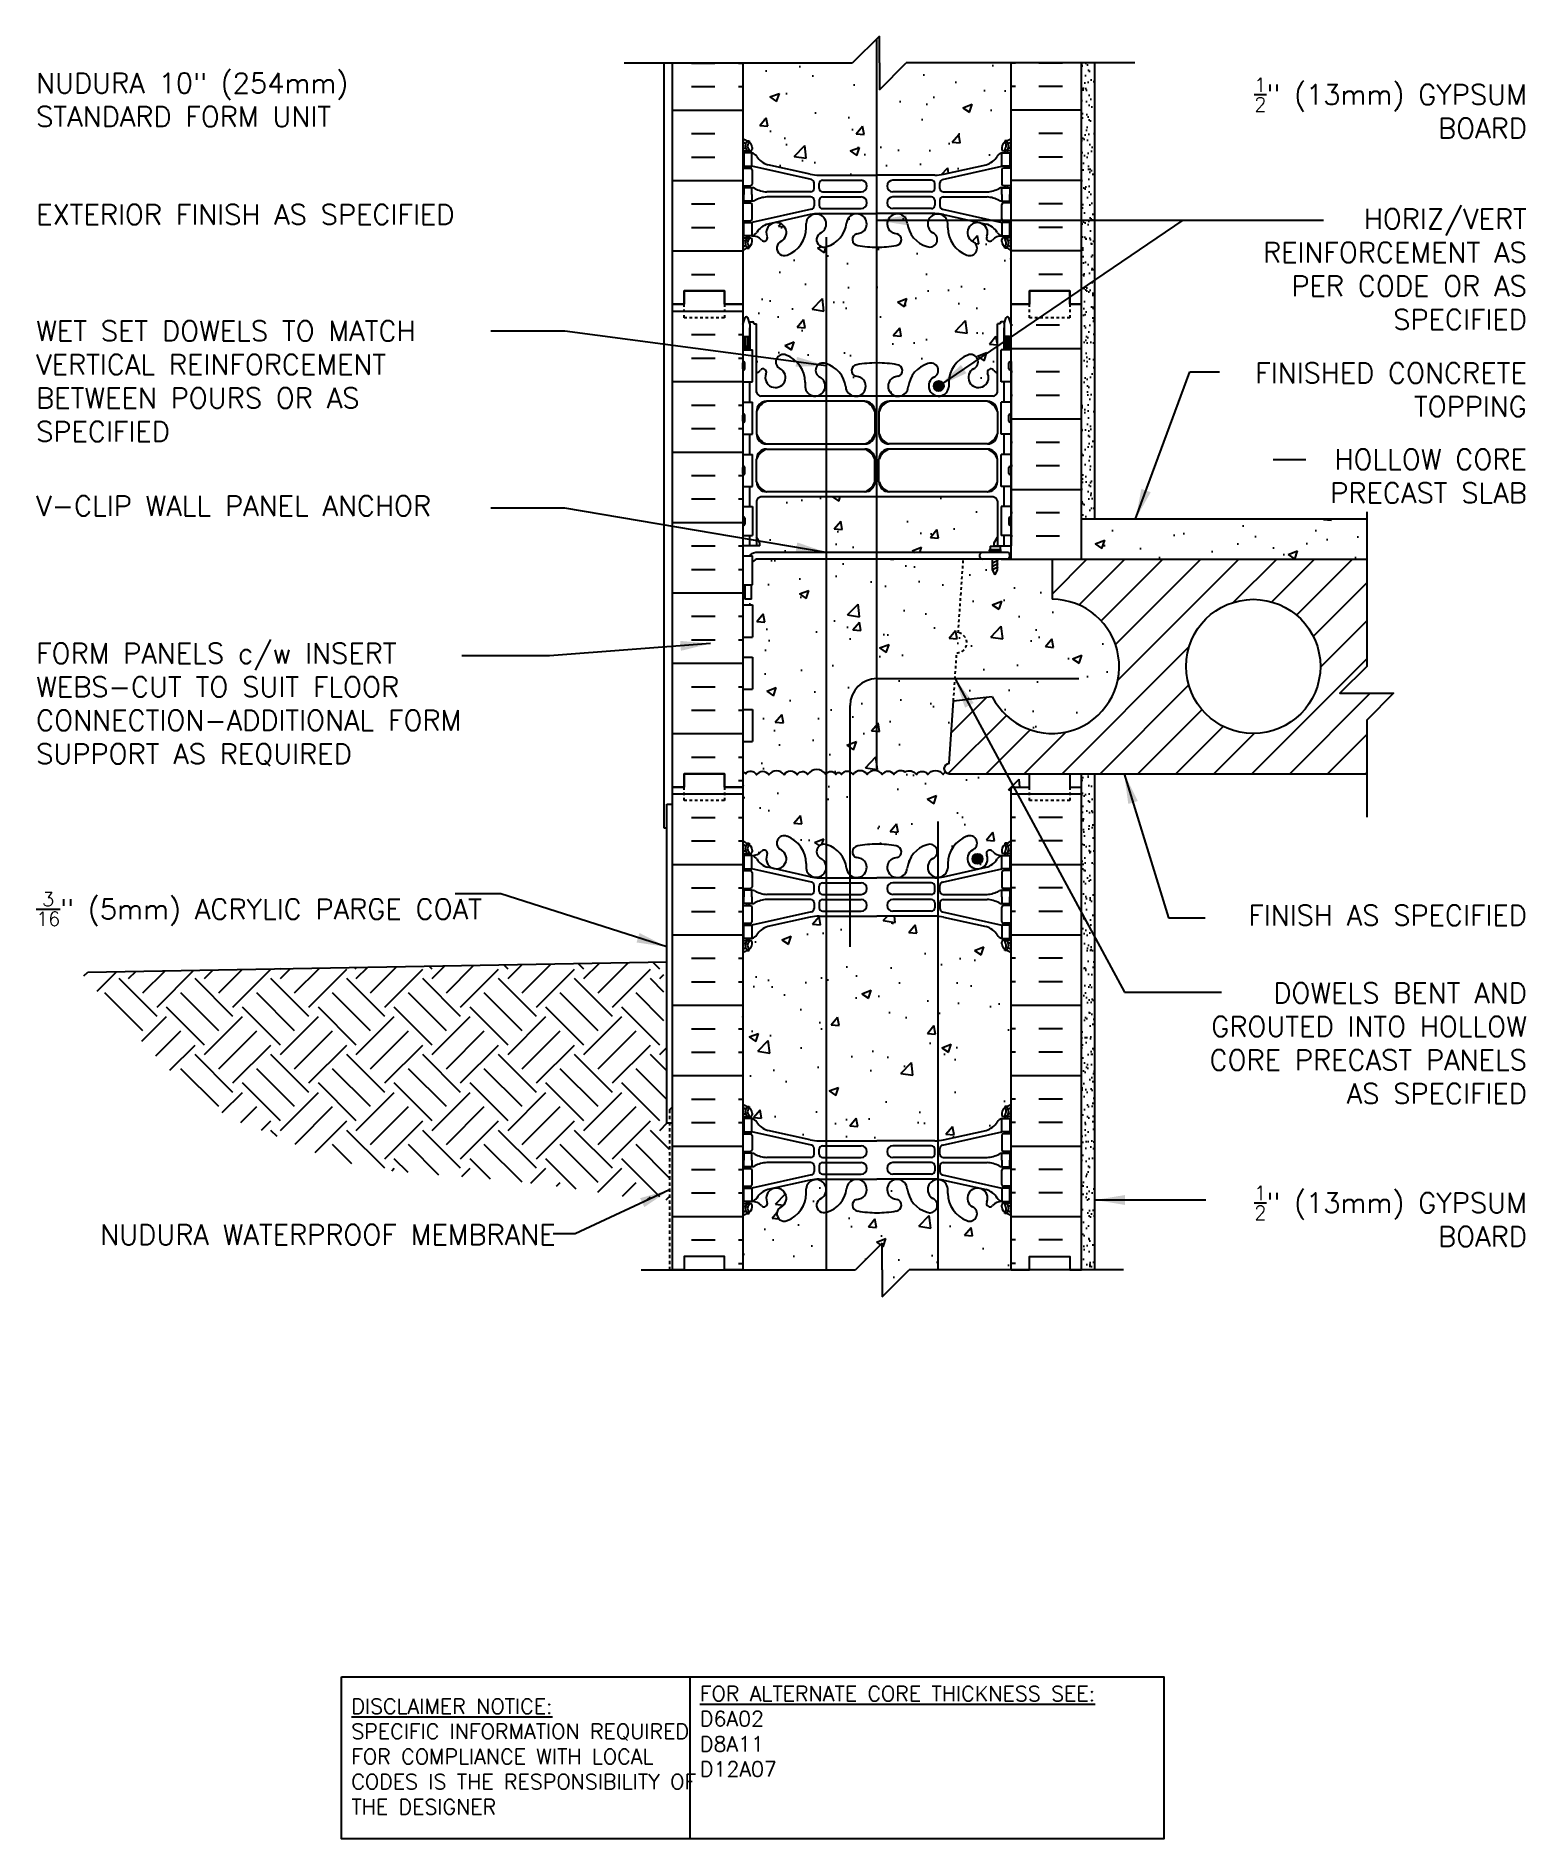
# Model space of a CAD drawing. Header units: inches. Extents: x 172.7 to 228.3, y 192.5 to 259.7.
import ezdxf
from ezdxf.enums import TextEntityAlignment as Align

# ---------------------------------------------------------------- set-up
doc = ezdxf.new("R2010")
doc.units = ezdxf.units.IN
doc.header["$LTSCALE"] = 0.5
doc.header["$MEASUREMENT"] = 0
doc.linetypes.add('DASHED2', pattern=[0.375, 0.25, -0.125])
doc.linetypes.add('HIDDEN2', pattern=[0.1875, 0.125, -0.0625])
for name, color, linetype in [('HATCH', 12, 'Continuous'), ('Hidden2', 12, 'HIDDEN2'), ('line25', 2, 'Continuous'), ('LINE3', 3, 'Continuous'), ('LINE50', 5, 'Continuous'), ('LINE9', 9, 'Continuous'), ('TEXT', 4, 'Continuous'), ('Web_Edge', 9, 'Continuous')]:
    doc.layers.add(name, color=color, linetype=linetype)
doc.styles.add('DIM', font='romans.shx', dxfattribs={"width": 0.7})
doc.styles.add('ROMANS', font='romans.shx', dxfattribs={"height": 0.75})
doc.styles.get("Standard").update_dxf_attribs({"font": 'romans.shx', "height": 0.75})
doc.dimstyles.new('ext_12', dxfattribs={"dimscale": 12, "dimtxt": 0.09375, "dimasz": 0.09375, "dimexe": 0.09375, "dimexo": 0.0625, "dimgap": 0.0625, "dimtad": 1, "dimdec": 1, "dimzin": 3, "dimdsep": 46, "dimlunit": 4, "dimtxsty": 'DIM', "dimcen": 0.09, "dimdle": 0.09375, "dimclrt": 4, "dimadec": 0, "dimazin": 0, "dimtfac": 1, "dimtdec": 1, "dimtmove": 2, "dimatfit": 3, "dimfxl": 1, "dimfrac": 2, "dimtolj": 1, "dimtzin": 0, "dimarcsym": 0})
pattern_1 = [(37.5, (104.8918, 85.28177), (-0.01574834, 0.48170594), [0, -0.38, 0, -0.425, 0, -0.40625]), (7.5, (104.8918, 85.2818), (0.4424442, 0.7055365), [0, -0.205, 0, -0.3425, 0, -0.13125]), (327.5, (104.5843, 85.28177), (0.7785355, 0.0014148), [0, -0.125, 0, -0.45, 0, -0.5875]), (317.5, (104.5843, 85.2818), (0.7515317, 0.219419), [0, -0.0625, 0, -0.295, 0, -0.3375])]

msp = doc.modelspace()

# ---------------------------------------------------------------- texts
at = {"layer": 'TEXT', "style": 'ROMANS'}
msp.add_text('NUDURA WATERPROOF MEMBRANE ', height=0.75, dxfattribs=at).set_placement((192.604, 214.621), align=Align.RIGHT)
at = {"layer": 'TEXT', "char_height": 0.75, "style": 'ROMANS'}
for s, insert, width, attachment_point in [('NUDURA 10" (254mm) STANDARD FORM UNIT', (172.728, 257.305), 17.57922, 4), ('\\A1;{\\H0.7x;\\S1/2;}" (13mm) GYPSUM BOARD', (228.292, 257.001), 12.02995, 6), ('EXTERIOR FINISH AS SPECIFIED', (172.728, 253.029), 17.57922, 4), ('\\A1;HORIZ/VERT REINFORCEMENT AS PER CODE OR AS SPECIFIED', (228.292, 250.991), 12.02995, 6), ('WET SET DOWELS TO MATCH VERTICAL REINFORCEMENT BETWEEN POURS OR AS SPECIFIED', (172.728, 246.814), 17.57922, 4), ('\\A1;FINISHED CONCRETE TOPPING', (228.292, 246.496), 12.02995, 6), ('\\A1;HOLLOW CORE PRECAST SLAB', (228.292, 243.275), 12.02995, 6), ('V-CLIP WALL PANEL ANCHOR', (172.728, 242.167), 17.57922, 4), ('FORM PANELS c/w INSERT WEBS-CUT TO SUIT FLOOR CONNECTION-ADDITIONAL FORM SUPPORT AS REQUIRED', (172.728, 234.76), 17.57922, 4), ('\\A1;{\\H0.7x;\\S3/16;}" (5mm) ACRYLIC PARGE COAT', (172.728, 227.135), 17.57922, 4), ('\\A1;FINISH AS SPECIFIED', (228.292, 226.903), 12.02995, 6), ('\\A1;DOWELS BENT AND GROUTED INTO HOLLOW CORE PRECAST PANELS AS SPECIFIED', (228.292, 222.131), 13.63949, 6), ('\\A1;{\\H0.7x;\\S1/2;}" (13mm) GYPSUM BOARD', (228.292, 215.682), 12.02995, 6)]:
    msp.add_mtext(s, dxfattribs=dict(at, insert=insert, width=width, attachment_point=attachment_point))
at = {"layer": 'TEXT', "char_height": 0.5625, "attachment_point": 4}
for s, insert, width in [('{\\LDISCLAIMER NOTICE:}\\PSPECIFIC INFORMATION REQUIRED FOR COMPLIANCE WITH LOCAL CODES IS THE RESPONSIBILITY OF THE DESIGNER', (184.48, 195.539), 14.00235), ('{\\LFOR ALTERNATE CORE THICKNESS SEE:\\P}D6A02\\PD8A11\\PD12A07', (197.472, 196.479), 23.33295)]:
    msp.add_mtext(s, dxfattribs=dict(at, insert=insert, width=width))

# ---------------------------------------------------------------- hatches: boundary and pattern name
at = {"layer": 'HATCH'}
h = msp.add_hatch(dxfattribs=at)
h.set_pattern_fill('AR-CONC', color=256, scale=0.5)
h.set_pattern_definition([(50, (0, 0), (3.5863, -0.31376), [0.375, -4.125]), (355, (0, 0), (-0.693757, 3.76096), [0.3, -3.3]), (100.4514, (0.299, -0.026), (2.892544, 3.4472), [0.3187, -3.50571]), (46.1842, (0, 1), (5.336207, -0.827596), [0.5625, -6.1875]), (96.6356, (0.4447, 0.931), (4.67331, 4.87059), [0.47805, -5.25857]), (351.1842, (0, 1), (4.67331, 4.87059), [0.45, -4.95]), (21, (0.5, 0.75), (2.984535, -2.013094), [0.375, -4.125]), (326, (0.5, 0.75), (1.216577, 3.62575), [0.3, -3.3]), (71.4514, (0.7487, 0.5822), (4.201112, 1.612656), [0.3187, -3.50571]), (37.5, (0, 0), (0.0607993, 1.6644693), [0, -3.26, 0, -3.35, 0, -3.3125]), (7.5, (0, 0), (1.315348, 1.972059), [0, -1.91, 0, -3.185, 0, -1.2625]), (327.5, (-1.115, 0), (2.669112, -0.1127744), [0, -1.25, 0, -3.9, 0, -5.175]), (317.5, (-1.615, 0), (2.915931, 0.500525), [0, -1.625, 0, -2.59, 0, -3.675])])
h.paths.add_polyline_path([(209.07, 258.683), (205.164, 258.683), (204.164, 257.683), (204.164, 258.683), (204.164, 259.683), (203.164, 258.683), (199.07, 258.683), (199.07, 255.875, 0.08841), (199.216, 255.778), (199.306, 255.778), (199.306, 255.736, -0.249069), (199.416, 255.529), (199.416, 255.462, -0.414214), (199.353, 255.399), (199.306, 255.399), (199.306, 255.329), (199.411, 255.329, -0.168672), (199.597, 255.179, 0.17445), (200.004, 254.884), (201.585, 254.531, 0.054974), (201.912, 254.495), (204.07, 254.495), (206.228, 254.495, 0.054974), (206.555, 254.531), (208.136, 254.884, 0.17445), (208.543, 255.179, -0.168672), (208.729, 255.329), (208.834, 255.329), (208.834, 255.399), (208.786, 255.399, -0.414214), (208.724, 255.462), (208.724, 255.529, -0.249069), (208.834, 255.736), (208.834, 255.778), (208.924, 255.778, 0.088416), (209.07, 255.875)])
h.paths.add_polyline_path([(208.56, 242.357, 0.268138), (208.399, 242.505), (199.741, 242.505, 0.268156), (199.58, 242.357), (199.58, 240.995), (199.7, 240.795), (199.7, 240.683), (199.07, 240.683), (199.07, 240.308), (199.309, 240.308, -0.180815), (199.636, 240.433), (208.379, 240.433), (208.379, 240.473), (208.285, 240.473, -1), (208.285, 240.535), (208.66, 240.535), (208.66, 240.683), (208.44, 240.683), (208.44, 240.795), (208.56, 240.995)])
h.paths.add_polyline_path([(207.098, 237.435), (207.291, 240.183), (199.637, 240.183, 0.243307), (199.435, 240.075), (199.435, 239.228), (199.394, 239.228), (199.394, 238.683), (199.144, 238.683), (199.144, 239.228), (199.07, 239.228), (199.07, 238.478), (199.435, 238.478), (199.435, 237.278), (199.07, 237.278), (199.07, 236.528), (199.435, 236.528), (199.435, 235.328), (199.07, 235.328), (199.07, 234.578), (199.435, 234.578), (199.435, 233.378), (199.07, 233.378), (199.07, 232.22, -0.324963), (199.177, 232.183, -0.520567), (199.583, 232.144, -0.520567), (200.043, 232.144, -0.520567), (200.607, 232.144, -0.520567), (201.092, 232.144, -0.520567), (201.486, 232.157, -0.520567), (202.168, 232.157, -0.520567), (202.535, 232.157, -0.520567), (202.745, 232.157, -0.520567), (203.178, 232.157, -0.520567), (203.703, 232.157, -0.520567), (204.267, 232.157, -0.520567), (204.7, 232.157, -0.396716), (205.119, 232.244, -0.396716), (205.538, 232.157, -0.520567), (205.971, 232.157, -0.520567), (206.535, 232.157, -0.094984), (206.622, 232.241, -0.659402), (206.757, 232.558), (206.921, 234.902), (207.046, 236.688, 0.932515)])
h.paths.add_polyline_path([(210.597, 238.683), (210.597, 240.183), (208.705, 240.183), (208.567, 240.183), (208.567, 239.785), (208.473, 239.598), (208.379, 239.785), (208.379, 240.183), (207.291, 240.183), (207.098, 237.435, -0.932515), (207.046, 236.688), (206.921, 234.902), (208.367, 235.054, 1.788289)])
h.paths.add_polyline_path([(209.07, 231.683), (209.757, 231.683), (209.757, 232.183), (206.757, 232.183, -0.205253), (206.622, 232.241, 0.094984), (206.535, 232.157, 0.520567), (205.971, 232.157, 0.520567), (205.538, 232.157, 0.396716), (205.119, 232.244, 0.396716), (204.7, 232.157, 0.520567), (204.267, 232.157, 0.520567), (203.703, 232.157, 0.520567), (203.178, 232.157, 0.520567), (202.745, 232.157, 0.520567), (202.535, 232.157, 0.520567), (202.168, 232.157, 0.520567), (201.486, 232.157, 0.520567), (201.092, 232.144, 0.520567), (200.607, 232.144, 0.520567), (200.043, 232.144, 0.520567), (199.583, 232.144, 0.520567), (199.177, 232.183, 0.324963), (199.07, 232.22), (199.07, 231.683), (199.07, 229.683, 0.08841), (199.216, 229.586), (199.306, 229.586), (199.306, 229.544, -0.249069), (199.416, 229.337), (199.416, 229.269, -0.414214), (199.353, 229.207), (199.306, 229.207), (199.306, 229.137), (199.411, 229.137, 0.231736), (199.769, 229.288, -0.8344), (199.98, 229.162), (199.968, 229.141, 2.155404), (200.507, 229.335, -1), (200.721, 229.846, -0.311223), (201.43, 228.83), (201.429, 228.665, 1.661382), (201.99, 229.018, -1), (202.204, 229.529, -0.307094), (202.942, 228.634, 1.604516), (203.501, 229.01, 0.055617), (203.322, 229.055, -0.843243), (203.356, 229.488, -0.047544), (204.07, 229.552, -0.047544), (204.784, 229.488, -0.843243), (204.818, 229.055, 0.055617), (204.639, 229.01, 1.604516), (205.197, 228.634, -0.307094), (205.936, 229.529, -1), (206.15, 229.018, 1.661382), (206.711, 228.665), (206.71, 228.811, -0.316114), (207.419, 229.846, -1), (207.633, 229.335, 2.155404), (208.171, 229.141), (208.16, 229.162, -0.834375), (208.371, 229.288, 0.23174), (208.729, 229.137), (208.834, 229.137), (208.834, 229.207), (208.786, 229.207, -0.414214), (208.724, 229.269), (208.724, 229.337, -0.249069), (208.834, 229.544), (208.834, 229.586), (208.924, 229.586, 0.088416), (209.07, 229.683)])
h.paths.add_polyline_path([(209.07, 225.491, 0.088416), (208.924, 225.588), (208.834, 225.588), (208.834, 225.63, -0.249069), (208.724, 225.837), (208.724, 225.904, -0.414214), (208.786, 225.967), (208.834, 225.967), (208.834, 226.037), (208.729, 226.037, -0.168672), (208.543, 226.186, 0.17445), (208.136, 226.482), (206.555, 226.835, 0.054974), (206.228, 226.871), (204.07, 226.871), (201.912, 226.871, 0.054974), (201.585, 226.835), (200.004, 226.482, 0.17445), (199.597, 226.186, -0.168672), (199.411, 226.037), (199.306, 226.037), (199.306, 225.967), (199.353, 225.967, -0.414214), (199.416, 225.904), (199.416, 225.837, -0.249069), (199.306, 225.63), (199.306, 225.588), (199.216, 225.588, 0.08841), (199.07, 225.491), (199.07, 219.875, 0.08841), (199.216, 219.778), (199.306, 219.778), (199.306, 219.736, -0.249069), (199.416, 219.529), (199.416, 219.462, -0.414214), (199.353, 219.399), (199.306, 219.399), (199.306, 219.329), (199.411, 219.329, -0.168672), (199.597, 219.179, 0.17445), (200.004, 218.884), (201.585, 218.531, 0.054974), (201.912, 218.495), (204.07, 218.495), (206.228, 218.495, 0.054974), (206.555, 218.531), (208.136, 218.884, 0.17445), (208.543, 219.179, -0.168672), (208.729, 219.329), (208.834, 219.329), (208.834, 219.399), (208.786, 219.399, -0.414214), (208.724, 219.462), (208.724, 219.529, -0.249069), (208.834, 219.736), (208.834, 219.778), (208.924, 219.778, 0.088416), (209.07, 219.875)])
h.paths.add_polyline_path([(209.07, 215.683, 0.088416), (208.924, 215.78), (208.834, 215.78), (208.834, 215.822, -0.249069), (208.724, 216.029), (208.724, 216.097, -0.414214), (208.786, 216.159), (208.834, 216.159), (208.834, 216.229), (208.729, 216.229, 0.231736), (208.371, 216.078, -0.8344), (208.16, 216.204), (208.171, 216.225, 2.155404), (207.633, 216.031, -1), (207.419, 215.519, -0.311223), (206.71, 216.535), (206.711, 216.7, 1.661382), (206.15, 216.348, -1), (205.936, 215.837, -0.307094), (205.197, 216.732, 1.604516), (204.639, 216.356, 0.055617), (204.818, 216.311, -0.843243), (204.784, 215.878, -0.047544), (204.07, 215.813, -0.047544), (203.356, 215.878, -0.843243), (203.322, 216.311, 0.055617), (203.501, 216.356, 1.604516), (202.942, 216.732, -0.307094), (202.204, 215.837, -1), (201.99, 216.348, 1.661382), (201.429, 216.7), (201.43, 216.555, -0.316114), (200.721, 215.519, -1), (200.507, 216.031, 2.155404), (199.968, 216.225), (199.98, 216.204, -0.834375), (199.769, 216.078, 0.23174), (199.411, 216.229), (199.306, 216.229), (199.306, 216.159), (199.353, 216.159, -0.414214), (199.416, 216.097), (199.416, 216.029, -0.249069), (199.306, 215.822), (199.306, 215.78), (199.216, 215.78, 0.08841), (199.07, 215.683), (199.07, 213.683), (203.268, 213.683), (204.268, 214.683), (204.268, 213.683), (204.268, 212.683), (205.268, 213.683), (209.07, 213.683)])
h.paths.add_polyline_path([(209.07, 251.683, 0.088416), (208.924, 251.78), (208.834, 251.78), (208.834, 251.822, -0.249069), (208.724, 252.029), (208.724, 252.097, -0.414214), (208.786, 252.159), (208.834, 252.159), (208.834, 252.229), (208.729, 252.229, 0.231736), (208.371, 252.078, -0.8344), (208.16, 252.204), (208.171, 252.225, 2.155404), (207.633, 252.031, -1), (207.419, 251.519, -0.311223), (206.71, 252.535), (206.711, 252.7, 1.661382), (206.15, 252.348, -1), (205.936, 251.837, -0.307094), (205.197, 252.732, 1.604516), (204.639, 252.356, 0.055617), (204.818, 252.311, -0.843243), (204.784, 251.878, -0.047544), (204.07, 251.813, -0.047544), (203.356, 251.878, -0.843243), (203.322, 252.311, 0.055617), (203.501, 252.356, 1.604516), (202.942, 252.732, -0.307094), (202.204, 251.837, -1), (201.99, 252.348, 1.661382), (201.429, 252.7), (201.43, 252.555, -0.316114), (200.721, 251.519, -1), (200.507, 252.031, 2.155404), (199.968, 252.225), (199.98, 252.204, -0.834375), (199.769, 252.078, 0.23174), (199.411, 252.229), (199.306, 252.229), (199.306, 252.159), (199.353, 252.159, -0.414214), (199.416, 252.097), (199.416, 252.029, -0.249069), (199.306, 251.822), (199.306, 251.78), (199.216, 251.78, 0.08841), (199.07, 251.683), (199.07, 249.683), (199.07, 248.924), (199.149, 249.165, -0.725737), (199.255, 249.184), (199.304, 249.034), (199.43, 249.034, -0.414214), (199.48, 248.984), (199.48, 248.954), (199.58, 248.954), (199.58, 247.117, 0.108933), (199.733, 247.23, -0.8344), (199.944, 247.105), (199.932, 247.083, 2.155404), (200.471, 247.278, -1), (200.685, 247.789, -0.311223), (201.394, 246.773), (201.393, 246.608, 1.661382), (201.954, 246.96, -1), (202.168, 247.472, -0.307094), (202.906, 246.576, 1.604516), (203.465, 246.952, 0.055617), (203.286, 246.998, -0.843243), (203.32, 247.43, -0.049932), (204.07, 247.494, -0.049932), (204.82, 247.43, -0.843243), (204.854, 246.998, 0.055617), (204.675, 246.952, 1.604516), (205.233, 246.576, -0.307094), (205.972, 247.472, -1), (206.186, 246.96, 1.661382), (206.747, 246.608), (206.746, 246.753, -0.316114), (207.455, 247.789, -1), (207.669, 247.278, 2.155404), (208.207, 247.083), (208.196, 247.105, -0.834375), (208.407, 247.23, 0.10894), (208.56, 247.117), (208.56, 248.954), (208.66, 248.954), (208.66, 248.984, -0.414214), (208.71, 249.034), (208.836, 249.034), (208.879, 249.165, -0.725737), (208.985, 249.184), (209.07, 248.924), (209.07, 249.683)])
h = msp.add_hatch(dxfattribs=at)
h.set_pattern_fill('AR-SAND', color=256, scale=0.25, style=0)
h.set_pattern_definition(pattern_1)
h.paths.add_polyline_path([(212.195, 258.683), (211.695, 258.683), (211.695, 252.594), (212.195, 252.594)])
h.paths.add_polyline_path([(211.695, 241.683), (212.195, 241.683), (212.195, 252.594), (211.695, 252.594)])
h = msp.add_hatch(dxfattribs=at)
h.set_pattern_fill('INSUL', color=256, scale=7, style=0)
h.set_pattern_definition([(0, (-2727.0916, -165.3266), (0, 2.625), []), (0, (-2727.0916, -164.4516), (0, 2.625), [0.875, -0.875]), (0, (-2727.0916, -163.5766), (0, 2.625), [0.875, -0.875])])
h.paths.add_polyline_path([(196.445, 231.683), (196.882, 231.683), (196.882, 232.183), (198.382, 232.183), (198.382, 231.683), (199.07, 231.683), (199.07, 249.683), (198.382, 249.683), (198.382, 250.183), (196.882, 250.183), (196.882, 249.683), (196.445, 249.683)])
h = msp.add_hatch(dxfattribs=at)
h.set_pattern_fill('INSUL', color=256, scale=7, style=0)
h.set_pattern_definition([(180, (315.873, 85.2818), (0, 2.625), []), (180, (315.873, 86.1568), (0, 2.625), [0.875, -0.875]), (180, (315.873, 87.0318), (0, 2.625), [0.875, -0.875])])
h.paths.add_polyline_path([(209.07, 240.183), (211.695, 240.183), (211.695, 249.683), (211.007, 249.683), (211.007, 249.183), (209.507, 249.183), (209.507, 249.683), (209.07, 249.683)])
h = msp.add_hatch(dxfattribs=at)
h.set_pattern_fill('AR-CONC', color=256, scale=0.5, style=0)
h.set_pattern_definition([(50, (104.8918, 85.2818), (3.5863, -0.31376), [0.375, -4.125]), (355, (104.8918, 85.2818), (-0.69376, 3.76096), [0.3, -3.3]), (100.4514, (105.1907, 85.2556), (2.892547, 3.4472), [0.3187, -3.50571]), (46.1842, (104.892, 86.2818), (5.33621, -0.8276), [0.5625, -6.1875]), (96.6356, (105.3365, 86.213), (4.67331, 4.87059), [0.47805, -5.25856]), (351.1842, (104.892, 86.282), (4.67331, 4.8706), [0.45, -4.95]), (21, (105.3918, 86.0318), (2.984535, -2.013094), [0.375, -4.125]), (326, (105.3918, 86.0318), (1.21658, 3.62575), [0.3, -3.3]), (71.4514, (105.6405, 85.864), (4.201113, 1.61265), [0.3187, -3.50571]), (37.5, (104.8918, 85.2818), (0.060799, 1.664469), [0, -3.26, 0, -3.35, 0, -3.3125]), (7.5, (104.8918, 85.2818), (1.315348, 1.972059), [0, -1.91, 0, -3.185, 0, -1.2625]), (327.5, (103.7768, 85.2818), (2.669112, -0.112774), [0, -1.25, 0, -3.9, 0, -5.175]), (317.5, (103.2768, 85.2818), (2.91593, 0.500525), [0, -1.625, 0, -2.59, 0, -3.675])])
h.paths.add_polyline_path([(211.695, 241.683), (211.695, 240.183), (222.325, 240.183), (222.325, 241.683)])
h = msp.add_hatch(dxfattribs=at)
h.set_pattern_fill('ANSI31', color=256, scale=8, style=0)
h.paths.add_polyline_path([(218.837, 238.571), (218.837, 239.635), (218.837, 240.183), (210.597, 240.183), (210.597, 238.683, -1.788289), (208.367, 235.054), (206.921, 234.902), (206.757, 232.558, 1), (206.757, 232.183), (222.325, 232.183), (222.325, 234.183), (223.325, 235.183), (222.325, 235.183), (221.325, 235.183), (222.325, 236.183), (222.325, 240.183), (218.837, 240.183), (218.837, 239.635), (218.837, 238.571, -0.328756), (220.597, 236.183, -1), (215.597, 236.183, -0.505167)])
h = msp.add_hatch(dxfattribs=at)
h.set_pattern_fill('INSUL', color=256, scale=7, style=0)
h.set_pattern_definition([(0, (-2727.0916, -183.3266), (0, 2.625), []), (0, (-2727.0916, -182.4516), (0, 2.625), [0.875, -0.875]), (0, (-2727.0916, -181.5766), (0, 2.625), [0.875, -0.875])])
h.paths.add_polyline_path([(196.445, 213.683), (196.882, 213.683), (196.882, 214.183), (198.382, 214.183), (198.382, 213.683), (199.07, 213.683), (199.07, 231.683), (198.382, 231.683), (198.382, 232.183), (196.882, 232.183), (196.882, 231.683), (196.445, 231.683)])
h = msp.add_hatch(dxfattribs=at)
h.set_pattern_fill('INSUL', color=256, scale=7, style=0)
h.set_pattern_definition([(180, (3135.2315, -183.3266), (0, 2.625), []), (180, (3135.2315, -182.4516), (0, 2.625), [0.875, -0.875]), (180, (3135.2315, -181.5766), (0, 2.625), [0.875, -0.875])])
h.paths.add_polyline_path([(211.695, 213.683), (211.257, 213.683), (211.257, 214.183), (209.757, 214.183), (209.757, 213.683), (209.07, 213.683), (209.07, 231.683), (209.757, 231.683), (209.757, 232.183), (211.257, 232.183), (211.257, 231.683), (211.695, 231.683)])
h = msp.add_hatch(dxfattribs=at)
h.set_pattern_fill('AR-SAND', color=256, scale=0.25, style=0)
h.set_pattern_definition(pattern_1)
h.paths.add_polyline_path([(212.195, 222.244), (211.695, 223.042), (211.695, 213.683), (212.195, 213.683)])
h.paths.add_polyline_path([(212.195, 232.183), (211.695, 232.183), (211.695, 223.042), (212.195, 222.244)])
h = msp.add_hatch(dxfattribs=at)
h.set_pattern_fill('AR-CONC', color=256, scale=0.5, style=0)
h.set_pattern_definition([(50, (0, 0), (3.5863, -0.31376), [0.375, -4.125]), (355, (0, 0), (-0.693757, 3.76096), [0.3, -3.3]), (100.4514, (0.299, -0.026), (2.892547, 3.447198), [0.3187, -3.50571]), (46.1842, (0, 1), (5.336205, -0.827595), [0.5625, -6.1875]), (96.6356, (0.4447, 0.931), (4.67331, 4.87059), [0.47805, -5.258565]), (351.1842, (0, 1), (4.67331, 4.87059), [0.45, -4.95]), (21, (0.5, 0.75), (2.984535, -2.013094), [0.375, -4.125]), (326, (0.5, 0.75), (1.216577, 3.62575), [0.3, -3.3]), (71.4514, (0.7487, 0.5822), (4.201113, 1.612652), [0.3187, -3.50571]), (37.5, (0, 0), (0.0607993, 1.6644693), [0, -3.26, 0, -3.35, 0, -3.3125]), (7.5, (0, 0), (1.315348, 1.972059), [0, -1.91, 0, -3.185, 0, -1.2625]), (327.5, (-1.115, 0), (2.669112, -0.1127744), [0, -1.25, 0, -3.9, 0, -5.175]), (317.5, (-1.615, 0), (2.91593, 0.500525), [0, -1.625, 0, -2.59, 0, -3.675])])
h.paths.add_polyline_path([(208.724, 228.504, -0.414214), (208.786, 228.567), (208.834, 228.567), (208.834, 228.637), (208.729, 228.637), (206.511, 228.14, 0.351061), (206.414, 228.018), (206.414, 227.806, 0.414214), (206.539, 227.681), (208.176, 227.681, 0.100756), (208.625, 227.808, -0.124673), (208.729, 227.837), (208.834, 227.837), (208.834, 227.907), (208.786, 227.907, -0.414214), (208.724, 227.969)])
at = {"layer": 'LINE3'}
msp.add_hatch(color=256, dxfattribs=at).paths.add_polyline_path([(206.185, 246.635, 1), (206.56, 246.635, 1)])
h = msp.add_hatch(color=256, dxfattribs=at)
h.paths.add_polyline_path([(208.004, 229.045, 0.831395), (207.636, 229.045)])
h.paths.add_polyline_path([(208.007, 229.01, 0.045935), (208.004, 229.045), (207.636, 229.045, 0.045935), (207.632, 229.01, 1)])

# ---------------------------------------------------------------- linework, layer by layer
at = {"layer": 'HATCH'}
for p, q in [((197.158, 258.673), (198.033, 258.673)), ((198.908, 258.673), (199.07, 258.673)), ((209.232, 258.673), (209.07, 258.673)), ((210.982, 258.673), (210.107, 258.673)), ((197.158, 257.798), (198.033, 257.798)), ((198.908, 257.798), (199.07, 257.798)), ((209.232, 257.798), (209.07, 257.798)), ((210.982, 257.798), (210.107, 257.798)), ((196.445, 256.923), (199.07, 256.923)), ((211.695, 256.923), (209.07, 256.923)), ((197.158, 256.048), (198.033, 256.048)), ((210.982, 256.048), (210.107, 256.048)), ((197.158, 255.173), (198.033, 255.173)), ((210.982, 255.173), (210.107, 255.173)), ((196.445, 254.298), (199.07, 254.298)), ((211.695, 254.298), (209.07, 254.298)), ((197.158, 253.423), (198.033, 253.423)), ((210.982, 253.423), (210.107, 253.423)), ((197.158, 252.548), (198.033, 252.548)), ((210.982, 252.548), (210.107, 252.548)), ((196.445, 251.673), (199.07, 251.673)), ((211.695, 251.673), (209.07, 251.673)), ((197.158, 250.798), (198.033, 250.798)), ((210.982, 250.798), (210.107, 250.798)), ((174.512, 224.643), (174.656, 224.787)), ((175.006, 224.076), (175.735, 224.805)), ((177.239, 223.127), (175.825, 224.541)), ((176.178, 224.541), (176.455, 224.818)), ((176.708, 224.011), (177.534, 224.837)), ((177.239, 223.481), (178.614, 224.856)), ((180.067, 223.127), (178.653, 224.541)), ((179.007, 224.541), (179.334, 224.868)), ((179.537, 224.011), (180.413, 224.887)), ((180.067, 223.481), (181.481, 224.895)), ((182.896, 223.127), (181.481, 224.541)), ((181.835, 224.895), (181.818, 224.912)), ((181.835, 224.541), (182.212, 224.919)), ((182.365, 224.011), (183.292, 224.937)), ((182.896, 223.481), (184.31, 224.895)), ((185.724, 223.127), (184.31, 224.541)), ((184.663, 224.895), (184.598, 224.96)), ((184.663, 224.541), (185.091, 224.969)), ((185.194, 224.011), (186.17, 224.988)), ((185.724, 223.481), (187.138, 224.895)), ((188.552, 223.127), (187.138, 224.541)), ((187.492, 224.895), (187.378, 225.009)), ((187.492, 224.541), (187.97, 225.019)), ((188.022, 224.011), (189.049, 225.038)), ((188.552, 223.481), (189.967, 224.895)), ((191.381, 223.127), (189.967, 224.541)), ((190.32, 224.895), (190.158, 225.057)), ((190.32, 224.541), (190.848, 225.069)), ((190.851, 224.011), (191.928, 225.088)), ((191.381, 223.481), (192.795, 224.895)), ((194.209, 223.127), (192.795, 224.541)), ((193.149, 224.895), (192.938, 225.106)), ((193.149, 224.541), (193.727, 225.12)), ((193.679, 224.011), (194.807, 225.138)), ((194.209, 223.481), (195.624, 224.895)), ((196.132, 224.032), (195.624, 224.541)), ((195.977, 224.895), (195.718, 225.154)), ((195.977, 224.541), (196.132, 224.697)), ((176.708, 222.597), (175.294, 224.011)), ((179.537, 222.597), (178.123, 224.011)), ((182.365, 222.597), (180.951, 224.011)), ((185.194, 222.597), (183.78, 224.011)), ((188.022, 222.597), (186.608, 224.011)), ((190.851, 222.597), (189.436, 224.011)), ((193.679, 222.597), (192.265, 224.011)), ((196.132, 222.972), (195.093, 224.011)), ((179.007, 222.066), (177.592, 223.481)), ((181.835, 222.066), (180.421, 223.481)), ((184.663, 222.066), (183.249, 223.481)), ((187.492, 222.066), (186.078, 223.481)), ((190.32, 222.066), (188.906, 223.481)), ((193.149, 222.066), (191.734, 223.481)), ((195.977, 222.066), (194.563, 223.481)), ((176.672, 222.206), (177.592, 223.127)), ((177.186, 221.66), (178.123, 222.597)), ((179.007, 221.713), (180.421, 223.127)), ((179.537, 221.183), (180.951, 222.597)), ((181.835, 221.713), (183.249, 223.127)), ((182.365, 221.183), (183.78, 222.597)), ((184.663, 221.713), (186.078, 223.127)), ((185.194, 221.183), (186.608, 222.597)), ((187.492, 221.713), (188.906, 223.127)), ((188.022, 221.183), (189.436, 222.597)), ((190.32, 221.713), (191.734, 223.127)), ((190.851, 221.183), (192.265, 222.597)), ((193.149, 221.713), (194.563, 223.127)), ((193.679, 221.183), (195.093, 222.597)), ((177.714, 221.127), (178.653, 222.066)), ((180.067, 220.652), (181.481, 222.066)), ((182.896, 220.652), (184.31, 222.066)), ((185.724, 220.652), (187.138, 222.066)), ((188.552, 220.652), (189.967, 222.066)), ((191.381, 220.652), (192.795, 222.066)), ((194.209, 220.652), (195.624, 222.066)), ((195.977, 221.713), (196.237, 221.973)), ((179.537, 219.768), (178.123, 221.183)), ((180.067, 220.299), (178.653, 221.713)), ((182.365, 219.768), (180.951, 221.183)), ((182.896, 220.299), (181.481, 221.713)), ((185.194, 219.768), (183.78, 221.183)), ((185.724, 220.299), (184.31, 221.713)), ((188.022, 219.768), (186.608, 221.183)), ((188.552, 220.299), (187.138, 221.713)), ((190.851, 219.768), (189.436, 221.183)), ((191.381, 220.299), (189.967, 221.713)), ((193.679, 219.768), (192.265, 221.183)), ((194.209, 220.299), (192.795, 221.713)), ((196.237, 220.039), (195.093, 221.183)), ((196.237, 221.1), (195.624, 221.713)), ((181.835, 219.238), (180.421, 220.652)), ((184.663, 219.238), (183.249, 220.652)), ((187.492, 219.238), (186.078, 220.652)), ((190.32, 219.238), (188.906, 220.652)), ((193.149, 219.238), (191.734, 220.652)), ((195.977, 219.238), (194.563, 220.652)), ((179.667, 219.545), (180.421, 220.299)), ((181.835, 218.884), (183.249, 220.299)), ((184.663, 218.884), (186.078, 220.299)), ((187.492, 218.884), (188.906, 220.299)), ((190.32, 218.884), (191.734, 220.299)), ((193.149, 218.884), (194.563, 220.299)), ((180.364, 219.182), (180.951, 219.768)), ((181.13, 218.887), (181.481, 219.238)), ((182.386, 218.375), (183.78, 219.768)), ((183.135, 218.063), (184.31, 219.238)), ((185.194, 218.354), (186.608, 219.768)), ((185.724, 217.824), (187.138, 219.238)), ((188.022, 218.354), (189.436, 219.768)), ((188.552, 217.824), (189.967, 219.238)), ((190.851, 218.354), (192.265, 219.768)), ((191.381, 217.824), (192.795, 219.238)), ((193.679, 218.354), (195.093, 219.768)), ((194.209, 217.824), (195.624, 219.238)), ((195.977, 218.884), (196.256, 219.164)), ((181.71, 218.656), (181.481, 218.884)), ((185.724, 217.47), (184.31, 218.884)), ((188.552, 217.47), (187.138, 218.884)), ((191.381, 217.47), (189.967, 218.884)), ((194.209, 217.47), (192.795, 218.884)), ((196.341, 218.167), (195.624, 218.884)), ((184.502, 217.632), (183.78, 218.354)), ((186.593, 217.308), (186.078, 217.824)), ((187.744, 217.218), (186.608, 218.354)), ((189.663, 217.067), (188.906, 217.824)), ((190.844, 216.947), (189.436, 218.354)), ((192.862, 216.697), (191.734, 217.824)), ((193.679, 216.94), (192.265, 218.354)), ((195.977, 216.41), (194.563, 217.824)), ((196.341, 217.106), (195.093, 218.354)), ((185.984, 217.377), (186.078, 217.47)), ((188.595, 217.16), (188.906, 217.47)), ((191.175, 216.91), (191.734, 217.47)), ((193.668, 216.575), (194.563, 217.47)), ((192.123, 216.798), (192.265, 216.94)), ((194.583, 216.43), (195.093, 216.94)), ((195.503, 216.289), (195.624, 216.41)), ((196.21, 216.289), (196.341, 216.42))]:
    msp.add_line(p, q, dxfattribs=at)
for points in [[(205.119, 232.244, 0.396716), (204.7, 232.157, 0.520567), (204.267, 232.157, 0.520567), (203.703, 232.157, 0.520567), (203.178, 232.157, 0.520567), (202.745, 232.157, 0.520567), (202.535, 232.157, 0.520567), (202.168, 232.157, 0.520567), (201.486, 232.157, 0.520567), (201.092, 232.144, 0.520567), (200.607, 232.144, 0.520567), (200.043, 232.144, 0.520567), (199.583, 232.144, 0.520567), (199.177, 232.183, 0.324963), (199.07, 232.22, 0.324963)], [(205.119, 232.244, -0.396716), (205.538, 232.157, -0.520567), (205.971, 232.157, -0.520567), (206.535, 232.157, -0.094984), (206.622, 232.241, -0.094984)]]:
    msp.add_lwpolyline(points, format="xyb", dxfattribs=at)
at = {"layer": 'Hidden2'}
for p, q in [((207.098, 237.435), (207.291, 240.183)), ((206.921, 234.902), (207.046, 236.688))]:
    msp.add_line(p, q, dxfattribs=at)
msp.add_arc((207.046, 237.063), 0.375, 270, 82, dxfattribs=at)
at = {"layer": 'line25'}
for p, q in [((199.07, 258.683), (199.07, 249.683)), ((209.07, 249.683), (209.07, 258.683)), ((199.07, 249.683), (199.07, 231.683)), ((209.07, 240.183), (209.07, 249.683)), ((199.07, 247.988), (199.435, 247.988)), ((199.435, 246.788), (199.435, 247.988)), ((209.07, 247.988), (208.705, 247.988)), ((208.705, 246.788), (208.705, 247.988)), ((199.07, 246.788), (199.435, 246.788)), ((209.07, 246.788), (208.705, 246.788)), ((199.07, 246.038), (199.435, 246.038)), ((199.435, 244.838), (199.435, 246.038)), ((209.07, 246.038), (208.705, 246.038)), ((208.705, 244.838), (208.705, 246.038)), ((199.07, 244.838), (199.435, 244.838)), ((209.07, 244.838), (208.705, 244.838)), ((199.07, 244.088), (199.435, 244.088)), ((199.435, 242.888), (199.435, 244.088)), ((209.07, 244.088), (208.705, 244.088)), ((208.705, 242.888), (208.705, 244.088)), ((199.07, 242.888), (199.435, 242.888)), ((209.07, 242.888), (208.705, 242.888)), ((199.07, 242.138), (199.435, 242.138)), ((199.435, 242.138), (199.435, 241.058)), ((209.07, 242.138), (208.705, 242.138)), ((208.705, 242.138), (208.705, 241.058)), ((199.07, 241.058), (199.435, 241.058)), ((209.07, 241.058), (208.705, 241.058)), ((199.07, 240.308), (199.435, 240.308)), ((199.07, 240.308), (199.435, 240.308)), ((199.07, 240.308), (199.435, 240.308)), ((199.07, 240.308), (199.435, 240.308)), ((199.07, 240.308), (199.435, 240.308)), ((199.07, 240.308), (199.435, 240.308)), ((199.07, 240.308), (199.435, 240.308)), ((199.435, 239.228), (199.435, 240.308)), ((208.705, 240.183), (222.325, 240.183)), ((210.597, 240.183), (210.597, 238.683)), ((199.07, 239.228), (199.435, 239.228)), ((199.07, 238.478), (199.435, 238.478)), ((199.435, 238.478), (199.435, 237.278)), ((199.07, 237.278), (199.435, 237.278)), ((199.07, 236.528), (199.435, 236.528)), ((199.435, 236.528), (199.435, 235.328)), ((199.07, 235.328), (199.435, 235.328)), ((206.757, 232.558), (206.921, 234.902)), ((206.921, 234.902), (208.367, 235.054)), ((199.07, 234.578), (199.435, 234.578)), ((199.435, 234.578), (199.435, 233.378)), ((199.07, 233.378), (199.435, 233.378)), ((206.757, 232.183), (222.325, 232.183)), ((199.07, 231.683), (199.07, 213.683)), ((209.07, 213.683), (209.07, 231.683))]:
    msp.add_line(p, q, dxfattribs=at)
msp.add_circle((218.097, 236.183), 2.5, dxfattribs=at)
for centre, radius, start, end in [((210.597, 236.183), 2.5, 206.85458, 90), ((206.757, 232.37), 0.188, 90, 270)]:
    msp.add_arc(centre, radius, start, end, dxfattribs=at)
at = {"layer": 'LINE3'}
for p, q in [((204.053, 259.572), (204.053, 232.297)), ((202.178, 252.182), (202.178, 213.683)), ((204.069, 235.725), (211.597, 235.725)), ((203.069, 225.725), (203.069, 234.725)), ((206.341, 230.401), (206.341, 213.683))]:
    msp.add_line(p, q, dxfattribs=at)
for centre in [(206.373, 246.635), (207.82, 229.01)]:
    msp.add_circle(centre, 0.188, dxfattribs=at)
msp.add_arc((204.069, 234.725), 1, 90, 180, dxfattribs=at)
at = {"layer": 'LINE50'}
for p, q in [((196.445, 249.683), (196.445, 258.683)), ((211.695, 249.683), (211.695, 258.683)), ((196.445, 231.683), (196.445, 249.683)), ((211.695, 240.183), (211.695, 249.683)), ((196.445, 213.683), (196.445, 231.683)), ((211.695, 213.683), (211.695, 231.683)), ((174.656, 224.787), (196.237, 225.162))]:
    msp.add_line(p, q, dxfattribs=at)
for points in [[(199.07, 249.683), (198.382, 249.683), (198.382, 250.183), (196.882, 250.183), (196.882, 249.683), (196.445, 249.683)], [(196.445, 249.683), (196.882, 249.683), (196.882, 250.183), (198.382, 250.183), (198.382, 249.683), (199.07, 249.683)], [(209.07, 249.683), (209.757, 249.683), (209.757, 250.183), (211.257, 250.183), (211.257, 249.683), (211.695, 249.683)], [(211.695, 249.683), (211.257, 249.683), (211.257, 250.183), (209.757, 250.183), (209.757, 249.683), (209.07, 249.683)], [(196.445, 231.683), (196.882, 231.683), (196.882, 232.183), (198.382, 232.183), (198.382, 231.683), (199.07, 231.683)], [(199.07, 231.683), (198.382, 231.683), (198.382, 232.183), (196.882, 232.183), (196.882, 231.683), (196.445, 231.683)], [(209.07, 231.683), (209.757, 231.683), (209.757, 232.183), (211.257, 232.183), (211.257, 231.683), (211.695, 231.683)], [(199.07, 213.683), (198.382, 213.683), (198.382, 214.183), (196.882, 214.183), (196.882, 213.683), (196.445, 213.683)], [(209.07, 213.683), (209.757, 213.683), (209.757, 214.183), (211.257, 214.183), (211.257, 213.683), (211.695, 213.683)]]:
    msp.add_lwpolyline(points, dxfattribs=at)
at = {"layer": 'LINE9'}
for p, q in [((204.164, 259.683), (203.164, 258.683)), ((204.164, 258.683), (204.164, 259.683)), ((194.652, 258.683), (203.164, 258.683)), ((196.132, 258.683), (196.132, 230.162)), ((204.164, 257.683), (205.164, 258.683)), ((204.164, 258.683), (204.164, 257.683)), ((213.676, 258.683), (205.164, 258.683)), ((212.195, 241.683), (212.195, 258.683)), ((199.07, 247.278), (199.07, 247.498)), ((199.07, 247.443), (199.07, 247.443)), ((199.11, 247.538), (199.11, 247.538)), ((199.15, 247.278), (199.15, 247.498)), ((208.99, 247.278), (208.99, 247.498)), ((209.03, 247.538), (209.03, 247.538)), ((209.07, 247.278), (209.07, 247.498)), ((209.07, 247.443), (209.07, 247.443)), ((199.07, 247.333), (199.07, 247.333)), ((199.11, 247.238), (199.11, 247.238)), ((209.03, 247.238), (209.03, 247.238)), ((209.07, 247.333), (209.07, 247.333)), ((199.07, 245.328), (199.07, 245.548)), ((199.07, 245.493), (199.07, 245.493)), ((199.07, 245.383), (199.07, 245.383)), ((199.11, 245.588), (199.11, 245.588)), ((199.15, 245.328), (199.15, 245.548)), ((208.99, 245.328), (208.99, 245.548)), ((209.03, 245.588), (209.03, 245.588)), ((209.07, 245.328), (209.07, 245.548)), ((209.07, 245.493), (209.07, 245.493)), ((209.07, 245.383), (209.07, 245.383)), ((199.11, 245.288), (199.11, 245.288)), ((209.03, 245.288), (209.03, 245.288)), ((199.07, 243.378), (199.07, 243.598)), ((199.07, 243.543), (199.07, 243.543)), ((199.07, 243.433), (199.07, 243.433)), ((199.11, 243.638), (199.11, 243.638)), ((199.11, 243.338), (199.11, 243.338)), ((199.15, 243.378), (199.15, 243.598)), ((208.99, 243.378), (208.99, 243.598)), ((209.03, 243.638), (209.03, 243.638)), ((209.03, 243.338), (209.03, 243.338)), ((209.07, 243.378), (209.07, 243.598)), ((209.07, 243.543), (209.07, 243.543)), ((209.07, 243.433), (209.07, 243.433)), ((199.07, 241.708), (199.07, 241.488)), ((199.07, 241.653), (199.07, 241.653)), ((199.07, 241.543), (199.07, 241.543)), ((199.11, 241.748), (199.11, 241.748)), ((199.11, 241.448), (199.11, 241.448)), ((199.15, 241.708), (199.15, 241.488)), ((208.99, 241.708), (208.99, 241.488)), ((209.03, 241.748), (209.03, 241.748)), ((209.03, 241.448), (209.03, 241.448)), ((209.07, 241.708), (209.07, 241.488)), ((209.07, 241.653), (209.07, 241.653)), ((209.07, 241.543), (209.07, 241.543)), ((211.695, 241.683), (222.325, 241.683)), ((208.285, 240.66), (208.285, 240.535)), ((208.285, 240.66), (208.66, 240.66)), ((208.66, 240.66), (208.66, 240.535)), ((208.969, 240.433), (199.636, 240.433)), ((208.971, 240.183), (199.637, 240.183)), ((205.07, 240.183), (204.45, 240.183)), ((204.57, 240.183), (204.705, 240.183)), ((208.285, 240.535), (208.66, 240.535)), ((208.285, 240.473), (208.66, 240.473)), ((208.285, 240.473), (208.66, 240.473)), ((208.365, 240.168), (208.391, 240.183)), ((208.365, 240.035), (208.584, 240.161)), ((208.365, 239.91), (208.584, 240.036)), ((208.379, 240.433), (208.379, 240.473)), ((208.379, 239.785), (208.379, 240.183)), ((208.567, 240.433), (208.567, 240.473)), ((208.567, 239.785), (208.567, 240.183)), ((208.365, 239.777), (208.584, 239.903)), ((208.473, 239.598), (208.379, 239.785)), ((208.473, 239.598), (208.567, 239.785)), ((199.144, 239.228), (199.144, 238.683)), ((199.394, 238.683), (199.144, 238.683)), ((199.394, 238.683), (199.394, 239.228)), ((211.695, 231.683), (211.695, 232.183)), ((212.195, 213.683), (212.195, 232.183)), ((196.237, 219.164), (196.237, 231.052)), ((196.237, 231.052), (196.445, 231.052)), ((196.132, 230.162), (196.237, 230.162)), ((196.237, 219.164), (196.445, 219.164)), ((204.268, 214.683), (203.268, 213.683)), ((204.268, 213.683), (204.268, 214.683)), ((195.278, 213.683), (203.268, 213.683)), ((204.268, 213.683), (204.268, 212.683)), ((204.268, 212.683), (205.268, 213.683)), ((213.258, 213.683), (205.268, 213.683))]:
    msp.add_line(p, q, dxfattribs=at)
at = {"layer": 'LINE9', "linetype": 'DASHED2'}
for q in [(196.435, 219.739), (196.341, 213.683)]:
    msp.add_line((196.341, 219.646), q, dxfattribs=at)
at = {"layer": 'LINE9', "linetype": 'DASHED2', "ltscale": 0.15}
for points in [[(198.382, 249.683), (198.382, 249.683), (198.382, 249.183), (196.882, 249.183), (196.882, 249.683), (196.882, 249.683)], [(198.382, 249.683), (198.382, 249.683), (198.382, 249.183), (196.882, 249.183), (196.882, 249.683), (196.882, 249.683)], [(211.257, 249.683), (211.257, 249.683), (211.257, 249.183), (209.757, 249.183), (209.757, 249.683), (209.757, 249.683)], [(211.257, 249.683), (211.257, 249.683), (211.257, 249.183), (209.757, 249.183), (209.757, 249.683), (209.757, 249.683)], [(198.382, 231.683), (198.382, 231.683), (198.382, 231.183), (196.882, 231.183), (196.882, 231.683), (196.882, 231.683)], [(198.382, 231.683), (198.382, 231.683), (198.382, 231.183), (196.882, 231.183), (196.882, 231.683), (196.882, 231.683)], [(211.257, 231.683), (211.257, 231.683), (211.257, 231.183), (209.757, 231.183), (209.757, 231.683), (209.757, 231.683)]]:
    msp.add_lwpolyline(points, dxfattribs=at)
at = {"layer": 'LINE9'}
msp.add_lwpolyline([(222.325, 241.942), (222.325, 236.183), (221.325, 235.183), (222.325, 235.183), (223.325, 235.183), (222.325, 234.183), (222.325, 230.558)], dxfattribs=at)
for centre, radius, start, end in [((199.11, 247.498), 0.04, 90, 180), ((199.11, 247.498), 0.04, 360, 90), ((209.03, 247.498), 0.04, 90, 180), ((209.03, 247.498), 0.04, 0, 90), ((199.11, 247.278), 0.04, 180, 270), ((199.11, 247.278), 0.04, 270, 0), ((209.03, 247.278), 0.04, 180, 270), ((209.03, 247.278), 0.04, 270, 0), ((199.11, 245.548), 0.04, 90, 180), ((199.11, 245.548), 0.04, 360, 90), ((209.03, 245.548), 0.04, 90, 180), ((209.03, 245.548), 0.04, 0, 90), ((199.11, 245.328), 0.04, 180, 270), ((199.11, 245.328), 0.04, 270, 0), ((209.03, 245.328), 0.04, 180, 270), ((209.03, 245.328), 0.04, 270, 0), ((199.11, 243.598), 0.04, 90, 180), ((199.11, 243.378), 0.04, 180, 270), ((199.11, 243.598), 0.04, 360, 90), ((199.11, 243.378), 0.04, 270, 0), ((209.03, 243.598), 0.04, 90, 180), ((209.03, 243.378), 0.04, 180, 270), ((209.03, 243.598), 0.04, 0, 90), ((209.03, 243.378), 0.04, 270, 0), ((199.11, 241.708), 0.04, 90, 180), ((199.11, 241.488), 0.04, 180, 270), ((199.11, 241.708), 0.04, 0, 90), ((199.11, 241.488), 0.04, 270, 0), ((209.03, 241.708), 0.04, 90, 180), ((209.03, 241.488), 0.04, 180, 270), ((209.03, 241.708), 0.04, 360, 90), ((209.03, 241.488), 0.04, 270, 0), ((199.64, 239.934), 0.499, 89.35428, 131.45289), ((199.64, 239.934), 0.249, 89.35428, 145.34473), ((208.017, 240.308), 0.125, 89.39473, 270.60527), ((208.285, 240.504), 0.0312, 90, 270), ((208.66, 240.504), 0.0312, 270, 90), ((208.833, 240.307), 0.186, 318.18045, 42.64251)]:
    msp.add_arc(centre, radius, start, end, dxfattribs=at)
at = {"layer": 'TEXT'}
for p, q in [((192.431, 248.679), (189.683, 248.679)), ((220.055, 243.885), (218.837, 243.885)), ((192.431, 242.083), (189.683, 242.083))]:
    msp.add_line(p, q, dxfattribs=at)
for points in [[(197.869, 257.771, 0, 0.36, 0), (196.789, 257.771, 0, 0, 0), (186.593, 257.771, 0, 0, 0)], [(212.195, 257.683, 0, 0.36, 0), (213.275, 257.683, 0, 0, 0), (216.357, 257.683, 0, 0, 0)], [(196.178, 253.602, 0, 0.36, 0), (195.098, 253.602, 0, 0, 0), (185.198, 253.602, 0, 0, 0)], [(218.837, 239.676, 0, 0.36, 0), (218.837, 240.756, 0, 0, 0), (218.837, 243.885, 0, 0, 0)]]:
    msp.add_lwpolyline(points, format="xyseb", dxfattribs=at)
msp.add_lwpolyline([(184.113, 198.505), (197.097, 198.505), (197.097, 192.467), (184.113, 192.467)], close=True, dxfattribs=at)
msp.add_lwpolyline([(197.097, 198.505), (214.757, 198.505), (214.757, 192.467), (197.097, 192.467)], dxfattribs=at)
at = {"layer": 'Web_Edge'}
for p, q in [((199.07, 255.499), (199.148, 255.499)), ((199.216, 255.778), (199.306, 255.778)), ((199.306, 255.778), (199.306, 255.736)), ((199.416, 255.529), (199.416, 255.462)), ((208.724, 255.529), (208.724, 255.462)), ((208.924, 255.778), (208.834, 255.778)), ((208.834, 255.778), (208.834, 255.736)), ((209.07, 255.499), (208.992, 255.499)), ((199.07, 255.399), (199.353, 255.399)), ((199.07, 254.759), (199.353, 254.759)), ((199.216, 255.399), (199.216, 255.329)), ((199.216, 254.829), (199.216, 254.759)), ((199.306, 255.399), (199.306, 255.329)), ((199.306, 254.829), (199.306, 254.759)), ((201.628, 254.332), (199.411, 254.829)), ((201.585, 254.531), (200.004, 254.884)), ((206.511, 254.332), (208.729, 254.829)), ((206.555, 254.531), (208.136, 254.884)), ((209.07, 255.399), (208.786, 255.399)), ((209.07, 254.759), (208.786, 254.759)), ((208.834, 255.399), (208.834, 255.329)), ((208.834, 254.829), (208.834, 254.759)), ((208.924, 255.399), (208.924, 255.329)), ((208.924, 254.829), (208.924, 254.759)), ((199.07, 254.099), (199.353, 254.099)), ((199.216, 254.099), (199.216, 254.029)), ((199.306, 254.099), (199.306, 254.029)), ((199.416, 254.697), (199.416, 254.162)), ((201.726, 253.998), (201.726, 254.21)), ((201.912, 254.495), (204.07, 254.495)), ((201.914, 253.999), (201.914, 254.183)), ((202.039, 254.308), (203.478, 254.308)), ((206.228, 254.495), (204.07, 254.495)), ((206.101, 254.308), (204.662, 254.308)), ((206.226, 253.999), (206.226, 254.183)), ((206.414, 253.998), (206.414, 254.21)), ((208.724, 254.697), (208.724, 254.162)), ((209.07, 254.099), (208.786, 254.099)), ((208.834, 254.099), (208.834, 254.029)), ((208.924, 254.099), (208.924, 254.029)), ((199.07, 253.459), (199.353, 253.459)), ((199.216, 253.459), (199.216, 253.529)), ((199.306, 253.459), (199.306, 253.529)), ((201.601, 253.873), (199.964, 253.873)), ((201.601, 253.685), (199.964, 253.685)), ((201.726, 253.56), (201.726, 253.348)), ((201.914, 253.559), (201.914, 253.375)), ((202.039, 253.874), (203.478, 253.874)), ((202.039, 253.684), (203.478, 253.684)), ((206.101, 253.874), (204.662, 253.874)), ((206.101, 253.684), (204.662, 253.684)), ((206.226, 253.559), (206.226, 253.375)), ((206.414, 253.56), (206.414, 253.348)), ((206.539, 253.873), (208.176, 253.873)), ((206.539, 253.685), (208.176, 253.685)), ((209.07, 253.459), (208.786, 253.459)), ((208.834, 253.459), (208.834, 253.529)), ((208.924, 253.459), (208.924, 253.529)), ((199.07, 252.799), (199.353, 252.799)), ((199.216, 252.729), (199.216, 252.799)), ((199.306, 252.729), (199.306, 252.799)), ((201.628, 253.226), (199.411, 252.729)), ((199.416, 252.862), (199.416, 253.397)), ((201.585, 253.027), (200.004, 252.674)), ((201.912, 253.063), (204.07, 253.063)), ((202.039, 253.25), (203.478, 253.25)), ((206.228, 253.063), (204.07, 253.063)), ((206.101, 253.25), (204.662, 253.25)), ((206.511, 253.226), (208.729, 252.729)), ((206.555, 253.027), (208.136, 252.674)), ((208.724, 252.862), (208.724, 253.397)), ((209.07, 252.799), (208.786, 252.799)), ((208.834, 252.729), (208.834, 252.799)), ((208.924, 252.729), (208.924, 252.799)), ((199.07, 252.159), (199.353, 252.159)), ((199.216, 252.159), (199.216, 252.229)), ((199.306, 252.159), (199.306, 252.229)), ((199.416, 252.029), (199.416, 252.097)), ((199.968, 252.225), (199.98, 252.204)), ((201.43, 252.535), (201.429, 252.7)), ((206.71, 252.535), (206.711, 252.7)), ((208.171, 252.225), (208.16, 252.204)), ((208.724, 252.029), (208.724, 252.097)), ((209.07, 252.159), (208.786, 252.159)), ((208.834, 252.159), (208.834, 252.229)), ((208.924, 252.159), (208.924, 252.229)), ((199.07, 252.059), (199.148, 252.059)), ((199.216, 251.78), (199.306, 251.78)), ((199.306, 251.78), (199.306, 251.822)), ((208.834, 251.78), (208.834, 251.822)), ((208.924, 251.78), (208.834, 251.78)), ((209.07, 252.059), (208.992, 252.059)), ((199.07, 248.924), (199.155, 249.184)), ((199.33, 248.954), (199.255, 249.184)), ((199.304, 249.034), (199.43, 249.034)), ((199.33, 248.954), (199.33, 247.988)), ((199.48, 248.984), (199.48, 248.984)), ((199.48, 248.984), (199.48, 248.954)), ((199.48, 248.954), (199.58, 248.954)), ((199.58, 246.4), (199.58, 248.954)), ((208.66, 248.954), (208.56, 248.954)), ((208.56, 246.4), (208.56, 248.954)), ((208.66, 248.984), (208.66, 248.984)), ((208.66, 248.984), (208.66, 248.954)), ((208.836, 249.034), (208.71, 249.034)), ((208.81, 248.954), (208.885, 249.184)), ((208.81, 248.954), (208.81, 247.988)), ((209.07, 248.924), (208.985, 249.184)), ((199.932, 247.083), (199.944, 247.105)), ((201.394, 246.773), (201.393, 246.608)), ((206.746, 246.773), (206.747, 246.608)), ((208.207, 247.083), (208.196, 247.105)), ((208.399, 246.252), (199.741, 246.252)), ((203.619, 246.065), (199.955, 246.065)), ((208.185, 246.065), (204.521, 246.065)), ((199.58, 245.69), (199.58, 244.849)), ((203.994, 245.69), (203.994, 244.849)), ((204.146, 245.69), (204.146, 244.85)), ((208.56, 245.69), (208.56, 244.849)), ((199.955, 244.474), (203.619, 244.474)), ((199.955, 244.283), (203.619, 244.283)), ((208.185, 244.474), (204.521, 244.474)), ((208.185, 244.283), (204.521, 244.283)), ((199.58, 243.067), (199.58, 243.908)), ((203.994, 243.067), (203.994, 243.908)), ((204.146, 243.066), (204.146, 243.907)), ((208.56, 243.067), (208.56, 243.908)), ((203.619, 242.692), (199.955, 242.692)), ((208.185, 242.692), (204.521, 242.692)), ((199.58, 242.357), (199.58, 240.683)), ((208.399, 242.505), (199.741, 242.505)), ((208.56, 242.357), (208.56, 240.683)), ((199.7, 240.683), (199.07, 240.683)), ((199.7, 240.683), (199.07, 240.683)), ((199.7, 240.795), (199.58, 240.995)), ((199.7, 240.795), (199.58, 240.995)), ((199.7, 240.683), (199.7, 240.795)), ((199.7, 240.683), (199.7, 240.795)), ((208.44, 240.795), (208.56, 240.995)), ((208.44, 240.795), (208.56, 240.995)), ((208.44, 240.683), (208.44, 240.795)), ((208.44, 240.683), (208.44, 240.795)), ((208.44, 240.683), (209.07, 240.683)), ((208.45, 240.683), (209.07, 240.683)), ((199.07, 229.307), (199.148, 229.307)), ((199.07, 229.207), (199.353, 229.207)), ((199.216, 229.586), (199.306, 229.586)), ((199.216, 229.207), (199.216, 229.137)), ((199.306, 229.586), (199.306, 229.544)), ((199.306, 229.207), (199.306, 229.137)), ((199.416, 229.337), (199.416, 229.269)), ((208.724, 229.337), (208.724, 229.269)), ((209.07, 229.207), (208.786, 229.207)), ((208.924, 229.586), (208.834, 229.586)), ((208.834, 229.586), (208.834, 229.544)), ((208.834, 229.207), (208.834, 229.137)), ((208.924, 229.207), (208.924, 229.137)), ((209.07, 229.307), (208.992, 229.307)), ((199.07, 228.567), (199.353, 228.567)), ((199.216, 228.637), (199.216, 228.567)), ((199.306, 228.637), (199.306, 228.567)), ((201.628, 228.14), (199.411, 228.637)), ((199.968, 229.141), (199.98, 229.162)), ((201.585, 228.338), (200.004, 228.691)), ((201.43, 228.83), (201.429, 228.665)), ((206.511, 228.14), (208.729, 228.637)), ((206.555, 228.338), (208.136, 228.691)), ((206.71, 228.83), (206.711, 228.665)), ((208.171, 229.141), (208.16, 229.162)), ((209.07, 228.567), (208.786, 228.567)), ((208.834, 228.637), (208.834, 228.567)), ((208.924, 228.637), (208.924, 228.567)), ((199.07, 227.907), (199.353, 227.907)), ((199.216, 227.907), (199.216, 227.837)), ((199.306, 227.907), (199.306, 227.837)), ((199.416, 228.504), (199.416, 227.969)), ((201.726, 227.806), (201.726, 228.018)), ((201.912, 228.302), (204.07, 228.302)), ((201.914, 227.807), (201.914, 227.991)), ((202.039, 228.116), (203.478, 228.116)), ((206.228, 228.302), (204.07, 228.302)), ((206.101, 228.116), (204.662, 228.116)), ((206.226, 227.807), (206.226, 227.991)), ((206.414, 227.806), (206.414, 228.018)), ((208.724, 228.504), (208.724, 227.969)), ((209.07, 227.907), (208.786, 227.907)), ((208.834, 227.907), (208.834, 227.837)), ((208.924, 227.907), (208.924, 227.837)), ((199.07, 227.267), (199.353, 227.267)), ((199.216, 227.267), (199.216, 227.337)), ((199.306, 227.267), (199.306, 227.337)), ((199.416, 226.669), (199.416, 227.204)), ((201.601, 227.681), (199.964, 227.681)), ((201.601, 227.493), (199.964, 227.493)), ((201.726, 227.368), (201.726, 227.155)), ((201.914, 227.367), (201.914, 227.183)), ((202.039, 227.682), (203.478, 227.682)), ((202.039, 227.492), (203.478, 227.492)), ((206.101, 227.682), (204.662, 227.682)), ((206.101, 227.492), (204.662, 227.492)), ((206.226, 227.367), (206.226, 227.183)), ((206.414, 227.368), (206.414, 227.155)), ((206.539, 227.681), (208.176, 227.681)), ((206.539, 227.493), (208.176, 227.493)), ((208.724, 226.669), (208.724, 227.204)), ((209.07, 227.267), (208.786, 227.267)), ((208.834, 227.267), (208.834, 227.337)), ((208.924, 227.267), (208.924, 227.337)), ((199.07, 226.607), (199.353, 226.607)), ((199.216, 226.537), (199.216, 226.607)), ((199.306, 226.537), (199.306, 226.607)), ((201.628, 227.033), (199.411, 226.537)), ((201.585, 226.835), (200.004, 226.482)), ((201.912, 226.871), (204.07, 226.871)), ((202.039, 227.058), (203.478, 227.058)), ((206.228, 226.871), (204.07, 226.871)), ((206.101, 227.058), (204.662, 227.058)), ((206.511, 227.033), (208.729, 226.537)), ((206.555, 226.835), (208.136, 226.482)), ((209.07, 226.607), (208.786, 226.607)), ((208.834, 226.537), (208.834, 226.607)), ((208.924, 226.537), (208.924, 226.607)), ((199.07, 225.967), (199.353, 225.967)), ((199.07, 225.867), (199.148, 225.867)), ((199.216, 225.967), (199.216, 226.037)), ((199.306, 225.967), (199.306, 226.037)), ((199.416, 225.837), (199.416, 225.904)), ((208.724, 225.837), (208.724, 225.904)), ((209.07, 225.967), (208.786, 225.967)), ((208.834, 225.967), (208.834, 226.037)), ((208.924, 225.967), (208.924, 226.037)), ((209.07, 225.867), (208.992, 225.867)), ((199.216, 225.588), (199.306, 225.588)), ((199.306, 225.588), (199.306, 225.63)), ((208.834, 225.588), (208.834, 225.63)), ((208.924, 225.588), (208.834, 225.588)), ((199.07, 219.499), (199.148, 219.499)), ((199.07, 219.399), (199.353, 219.399)), ((199.216, 219.778), (199.306, 219.778)), ((199.216, 219.399), (199.216, 219.329)), ((199.306, 219.778), (199.306, 219.736)), ((199.306, 219.399), (199.306, 219.329)), ((199.416, 219.529), (199.416, 219.462)), ((208.724, 219.529), (208.724, 219.462)), ((209.07, 219.399), (208.786, 219.399)), ((208.924, 219.778), (208.834, 219.778)), ((208.834, 219.778), (208.834, 219.736)), ((208.834, 219.399), (208.834, 219.329)), ((208.924, 219.399), (208.924, 219.329)), ((209.07, 219.499), (208.992, 219.499)), ((199.07, 218.759), (199.353, 218.759)), ((199.216, 218.829), (199.216, 218.759)), ((199.306, 218.829), (199.306, 218.759)), ((201.628, 218.332), (199.411, 218.829)), ((199.416, 218.697), (199.416, 218.162)), ((201.585, 218.531), (200.004, 218.884)), ((201.912, 218.495), (204.07, 218.495)), ((206.228, 218.495), (204.07, 218.495)), ((206.511, 218.332), (208.729, 218.829)), ((206.555, 218.531), (208.136, 218.884)), ((208.724, 218.697), (208.724, 218.162)), ((209.07, 218.759), (208.786, 218.759)), ((208.834, 218.829), (208.834, 218.759)), ((208.924, 218.829), (208.924, 218.759)), ((199.07, 218.099), (199.353, 218.099)), ((199.216, 218.099), (199.216, 218.029)), ((199.306, 218.099), (199.306, 218.029)), ((201.601, 217.873), (199.964, 217.873)), ((201.726, 217.998), (201.726, 218.21)), ((201.914, 217.999), (201.914, 218.183)), ((202.039, 218.308), (203.478, 218.308)), ((202.039, 217.874), (203.478, 217.874)), ((206.101, 218.308), (204.662, 218.308)), ((206.101, 217.874), (204.662, 217.874)), ((206.226, 217.999), (206.226, 218.183)), ((206.414, 217.998), (206.414, 218.21)), ((206.539, 217.873), (208.176, 217.873)), ((209.07, 218.099), (208.786, 218.099)), ((208.834, 218.099), (208.834, 218.029)), ((208.924, 218.099), (208.924, 218.029)), ((199.07, 217.459), (199.353, 217.459)), ((199.216, 217.459), (199.216, 217.529)), ((199.306, 217.459), (199.306, 217.529)), ((201.628, 217.226), (199.411, 216.729)), ((199.416, 216.862), (199.416, 217.397)), ((201.601, 217.685), (199.964, 217.685)), ((201.726, 217.56), (201.726, 217.348)), ((201.914, 217.559), (201.914, 217.375)), ((202.039, 217.684), (203.478, 217.684)), ((202.039, 217.25), (203.478, 217.25)), ((206.101, 217.684), (204.662, 217.684)), ((206.101, 217.25), (204.662, 217.25)), ((206.226, 217.559), (206.226, 217.375)), ((206.414, 217.56), (206.414, 217.348)), ((206.511, 217.226), (208.729, 216.729)), ((206.539, 217.685), (208.176, 217.685)), ((208.724, 216.862), (208.724, 217.397)), ((209.07, 217.459), (208.786, 217.459)), ((208.834, 217.459), (208.834, 217.529)), ((208.924, 217.459), (208.924, 217.529)), ((199.07, 216.799), (199.353, 216.799)), ((199.216, 216.729), (199.216, 216.799)), ((199.306, 216.729), (199.306, 216.799)), ((201.585, 217.027), (200.004, 216.674)), ((201.43, 216.535), (201.429, 216.7)), ((201.912, 217.063), (204.07, 217.063)), ((206.228, 217.063), (204.07, 217.063)), ((206.555, 217.027), (208.136, 216.674)), ((206.71, 216.535), (206.711, 216.7)), ((209.07, 216.799), (208.786, 216.799)), ((208.834, 216.729), (208.834, 216.799)), ((208.924, 216.729), (208.924, 216.799)), ((199.07, 216.159), (199.353, 216.159)), ((199.07, 216.059), (199.148, 216.059)), ((199.216, 216.159), (199.216, 216.229)), ((199.216, 215.78), (199.306, 215.78)), ((199.306, 216.159), (199.306, 216.229)), ((199.306, 215.78), (199.306, 215.822)), ((199.416, 216.029), (199.416, 216.097)), ((199.968, 216.225), (199.98, 216.204)), ((208.171, 216.225), (208.16, 216.204)), ((208.724, 216.029), (208.724, 216.097)), ((209.07, 216.159), (208.786, 216.159)), ((208.834, 216.159), (208.834, 216.229)), ((208.834, 215.78), (208.834, 215.822)), ((208.924, 215.78), (208.834, 215.78)), ((208.924, 216.159), (208.924, 216.229)), ((209.07, 216.059), (208.992, 216.059))]:
    msp.add_line(p, q, dxfattribs=at)
for points in [[(199.111, 254.829), (199.411, 254.829), (199.411, 255.329), (199.111, 255.329)], [(209.029, 254.829), (208.729, 254.829), (208.729, 255.329), (209.029, 255.329)], [(199.111, 252.729), (199.411, 252.729), (199.411, 252.229), (199.111, 252.229)], [(209.029, 252.729), (208.729, 252.729), (208.729, 252.229), (209.029, 252.229)], [(199.28, 248.044), (199.13, 248.044), (199.13, 248.484), (199.28, 248.484)], [(199.24, 248.104), (199.17, 248.104), (199.17, 248.484), (199.24, 248.484)], [(208.86, 248.044), (209.01, 248.044), (209.01, 248.484), (208.86, 248.484)], [(208.9, 248.104), (208.97, 248.104), (208.97, 248.484), (208.9, 248.484)], [(199.111, 228.637), (199.411, 228.637), (199.411, 229.137), (199.111, 229.137)], [(209.029, 228.637), (208.729, 228.637), (208.729, 229.137), (209.029, 229.137)], [(199.111, 226.537), (199.411, 226.537), (199.411, 226.037), (199.111, 226.037)], [(209.029, 226.537), (208.729, 226.537), (208.729, 226.037), (209.029, 226.037)], [(199.111, 218.829), (199.411, 218.829), (199.411, 219.329), (199.111, 219.329)], [(209.029, 218.829), (208.729, 218.829), (208.729, 219.329), (209.029, 219.329)], [(199.111, 216.729), (199.411, 216.729), (199.411, 216.229), (199.111, 216.229)], [(209.029, 216.729), (208.729, 216.729), (208.729, 216.229), (209.029, 216.229)]]:
    msp.add_lwpolyline(points, close=True, dxfattribs=at)
for points in [[(199.411, 253.779), (199.411, 254.029), (199.111, 254.029), (199.111, 253.779)], [(199.411, 253.779), (199.411, 253.529), (199.111, 253.529), (199.111, 253.779)], [(208.729, 253.779), (208.729, 254.029), (209.029, 254.029), (209.029, 253.779)], [(208.729, 253.779), (208.729, 253.529), (209.029, 253.529), (209.029, 253.779)], [(199.33, 247.988), (199.33, 248.804)], [(208.81, 247.988), (208.81, 248.804)], [(199.07, 247.554), (199.07, 240.683)], [(209.07, 247.554), (209.07, 240.683)], [(199.33, 246.038), (199.33, 246.788)], [(208.81, 246.038), (208.81, 246.788)], [(199.33, 244.088), (199.33, 244.838)], [(208.81, 244.088), (208.81, 244.838)], [(199.33, 242.138), (199.33, 242.888)], [(208.81, 242.138), (208.81, 242.888)], [(199.33, 240.683), (199.33, 241.058)], [(208.81, 240.683), (208.81, 241.058)], [(199.411, 227.587), (199.411, 227.837), (199.111, 227.837), (199.111, 227.587)], [(199.411, 227.587), (199.411, 227.337), (199.111, 227.337), (199.111, 227.587)], [(208.729, 227.587), (208.729, 227.837), (209.029, 227.837), (209.029, 227.587)], [(208.729, 227.587), (208.729, 227.337), (209.029, 227.337), (209.029, 227.587)], [(199.411, 217.779), (199.411, 218.029), (199.111, 218.029), (199.111, 217.779)], [(208.729, 217.779), (208.729, 218.029), (209.029, 218.029), (209.029, 217.779)], [(199.411, 217.779), (199.411, 217.529), (199.111, 217.529), (199.111, 217.779)], [(208.729, 217.779), (208.729, 217.529), (209.029, 217.529), (209.029, 217.779)]]:
    msp.add_lwpolyline(points, dxfattribs=at)
for centre, radius, start, end in [((199.416, 256.236), 0.5, 226.21219, 250.52878), ((199.416, 256.236), 0.6, 234.78418, 245.07477), ((199.148, 255.519), 0.0196, 269.40316, 15.4901), ((199.41, 255.584), 0.25, 140.11451, 222.46087), ((199.154, 255.673), 0.021, 343.464, 63.99573), ((199.252, 255.715), 0.045, 321.448, 139.1879), ((199.258, 255.445), 0.045, 222.46087, 42.46087), ((199.166, 255.529), 0.25, 0, 70.52878), ((199.41, 255.584), 0.16, 140.00008, 222.46087), ((199.353, 255.462), 0.0625, 270, 0), ((208.974, 255.529), 0.25, 109.47122, 180), ((208.786, 255.462), 0.0625, 180, 270), ((208.881, 255.445), 0.045, 137.53913, 317.53913), ((208.888, 255.715), 0.045, 40.8121, 218.552), ((208.73, 255.584), 0.16, 317.53913, 39.99992), ((208.724, 256.236), 0.5, 289.47122, 313.78911), ((208.73, 255.584), 0.25, 317.53913, 39.88549), ((208.986, 255.673), 0.021, 116.00427, 196.536), ((208.992, 255.519), 0.0196, 164.5099, 270.59684), ((208.724, 256.236), 0.6, 294.92523, 305.21678), ((199.353, 254.697), 0.0625, 0, 90), ((199.289, 254.986), 0.364, 34.97751, 70.33874), ((200.212, 255.598), 0.743, 212.79192, 253.81071), ((207.928, 255.598), 0.743, 286.18929, 327.20808), ((208.851, 254.986), 0.364, 109.66126, 145.02249), ((208.786, 254.697), 0.0625, 90, 180), ((199.353, 254.162), 0.0625, 270, 0), ((201.912, 255.995), 1.5, 257.41348, 270), ((201.601, 254.21), 0.125, 0, 77.37673), ((202.039, 254.183), 0.125, 90, 180), ((203.478, 254.091), 0.217, 270, 90), ((204.662, 254.091), 0.217, 90, 270), ((206.101, 254.183), 0.125, 0, 90), ((206.228, 255.995), 1.5, 270, 282.58652), ((206.539, 254.21), 0.125, 102.62327, 180), ((208.786, 254.162), 0.0625, 180, 270), ((199.353, 253.397), 0.0625, 0, 90), ((199.407, 253.81), 0.219, 60.49375, 88.91995), ((199.407, 253.748), 0.219, 271.08005, 299.50625), ((200.052, 255.04), 1.17, 242.63655, 265.65045), ((200.052, 252.518), 1.17, 94.34955, 117.36345), ((201.601, 253.998), 0.125, 270, 0), ((201.601, 253.56), 0.125, 0, 90), ((202.039, 253.999), 0.125, 180, 270), ((202.039, 253.559), 0.125, 90, 180), ((203.478, 253.467), 0.217, 270, 90), ((204.662, 253.467), 0.217, 90, 270), ((206.101, 253.999), 0.125, 270, 360), ((206.101, 253.559), 0.125, 0, 90), ((206.539, 253.998), 0.125, 180, 270), ((206.539, 253.56), 0.125, 90, 180), ((208.087, 255.04), 1.17, 274.34955, 297.36345), ((208.087, 252.518), 1.17, 62.63655, 85.65045), ((208.733, 253.81), 0.219, 91.08005, 119.50625), ((208.733, 253.748), 0.219, 240.49375, 268.91995), ((208.786, 253.397), 0.0625, 90, 180), ((199.353, 252.862), 0.0625, 270, 0), ((201.803, 252.673), 0.375, 299.93153, 175.75516), ((201.912, 251.563), 1.5, 90, 102.58652), ((201.601, 253.348), 0.125, 282.62327, 0), ((202.039, 253.375), 0.125, 180, 270), ((203.314, 252.681), 0.375, 299.93153, 175.75516), ((204.826, 252.681), 0.375, 4.24484, 240.06847), ((206.337, 252.673), 0.375, 4.24484, 240.06847), ((206.101, 253.375), 0.125, 270, 0), ((206.228, 251.563), 1.5, 77.41348, 90), ((206.539, 253.348), 0.125, 180, 257.37673), ((208.786, 252.862), 0.0625, 180, 270), ((199.41, 251.974), 0.25, 137.53913, 219.88549), ((199.258, 252.113), 0.045, 317.53913, 137.53913), ((199.41, 251.974), 0.16, 137.53913, 219.99992), ((199.353, 252.097), 0.0625, 360, 90), ((199.289, 252.572), 0.364, 289.66126, 325.02249), ((199.436, 251.788), 0.441, 41.01268, 93.2024), ((200.212, 251.96), 0.743, 106.18929, 147.20808), ((199.863, 252.16), 0.125, 221.01268, 20.37573), ((200.32, 252.355), 0.375, 299.93153, 200.37573), ((200.338, 252.542), 1.092, 290.51746, 359.66683), ((202.097, 252.092), 0.277, 112.68002, 292.68002), ((201.913, 252.829), 1.034, 286.33649, 353.33314), ((203.376, 252.097), 0.22, 104.2604, 264.81653), ((203.207, 253.137), 0.834, 277.8937, 290.62709), ((204.933, 253.137), 0.834, 249.37291, 262.1063), ((204.764, 252.097), 0.22, 275.18347, 75.7396), ((206.227, 252.829), 1.034, 186.66686, 253.66351), ((206.043, 252.092), 0.277, 247.31998, 67.31998), ((207.802, 252.542), 1.092, 180.33317, 249.48254), ((207.82, 252.355), 0.375, 339.62427, 240.06847), ((207.928, 251.96), 0.743, 32.79192, 73.81071), ((208.277, 252.16), 0.125, 159.62427, 318.98732), ((208.704, 251.788), 0.441, 86.7976, 138.98732), ((208.851, 252.572), 0.364, 214.97751, 250.33874), ((208.786, 252.097), 0.0625, 90, 180), ((208.881, 252.113), 0.045, 42.46087, 222.46087), ((208.73, 251.974), 0.16, 320.00008, 42.46087), ((208.73, 251.974), 0.25, 320.11451, 42.46087), ((199.416, 251.322), 0.6, 114.92523, 125.21678), ((199.416, 251.322), 0.5, 109.47122, 133.78781), ((199.148, 252.039), 0.0196, 344.5099, 90.59684), ((199.154, 251.885), 0.021, 296.00427, 16.536), ((199.252, 251.844), 0.045, 220.8121, 38.552), ((199.166, 252.029), 0.25, 289.47122, 360), ((200.614, 251.775), 0.277, 112.68002, 292.68002), ((204.053, 255.591), 3.777, 259.37245, 270.26062), ((204.087, 255.591), 3.777, 269.73938, 280.62755), ((207.526, 251.775), 0.277, 247.31998, 67.31998), ((208.974, 252.029), 0.25, 180, 250.52878), ((208.888, 251.844), 0.045, 141.448, 319.1879), ((208.724, 251.322), 0.5, 46.21089, 70.52878), ((208.986, 251.885), 0.021, 163.464, 243.99573), ((208.992, 252.039), 0.0196, 89.40316, 195.4901), ((208.724, 251.322), 0.6, 54.78322, 65.07477), ((199.205, 249.157), 0.0567, 28.07249, 151.92751), ((199.43, 248.984), 0.05, 0, 90), ((208.71, 248.984), 0.05, 90, 180), ((208.935, 249.157), 0.0567, 28.07249, 151.92751), ((200.578, 247.533), 0.277, 67.31998, 247.31998), ((200.302, 246.766), 1.092, 0.33317, 69.48254), ((202.061, 247.216), 0.277, 67.31998, 247.31998), ((201.877, 246.479), 1.034, 6.66686, 73.66351), ((203.34, 247.211), 0.22, 95.18347, 255.7396), ((204.017, 243.717), 3.777, 89.19338, 100.62755), ((204.123, 243.717), 3.777, 79.37245, 90.80662), ((204.8, 247.211), 0.22, 284.2604, 84.81653), ((206.263, 246.479), 1.034, 106.33649, 173.33314), ((206.079, 247.216), 0.277, 292.68002, 112.68002), ((207.838, 246.766), 1.092, 110.51746, 179.66683), ((207.562, 247.533), 0.277, 292.68002, 112.68002), ((199.4, 247.52), 0.441, 294.11868, 318.98732), ((199.827, 247.148), 0.125, 339.62427, 138.98732), ((200.284, 246.953), 0.375, 159.62427, 60.06847), ((201.767, 246.635), 0.375, 184.24484, 60.06847), ((203.278, 246.627), 0.375, 184.24484, 60.06847), ((203.171, 246.171), 0.834, 69.37291, 82.1063), ((204.862, 246.627), 0.375, 119.93153, 355.75516), ((204.969, 246.171), 0.834, 97.8937, 110.62709), ((206.373, 246.635), 0.375, 119.93153, 355.75516), ((207.856, 246.953), 0.375, 119.93153, 20.37573), ((208.313, 247.148), 0.125, 41.01268, 200.37573), ((208.74, 247.52), 0.441, 221.01268, 245.88177), ((199.789, 246.466), 0.219, 197.38821, 257.4322), ((200.162, 245.483), 0.617, 109.56816, 160.43184), ((199.955, 245.69), 0.375, 90, 180), ((203.412, 245.483), 0.617, 19.56816, 70.43184), ((203.619, 245.69), 0.375, 360, 90), ((204.728, 245.483), 0.617, 109.56816, 160.43184), ((204.521, 245.69), 0.375, 90, 180), ((207.978, 245.483), 0.617, 19.56816, 70.43184), ((208.185, 245.69), 0.375, 360, 90), ((208.351, 246.466), 0.219, 282.5678, 342.60827), ((200.162, 245.056), 0.617, 199.56816, 250.43184), ((199.955, 244.849), 0.375, 180, 270), ((203.412, 245.056), 0.617, 289.56816, 340.43184), ((203.619, 244.849), 0.375, 270, 0), ((204.728, 245.056), 0.617, 199.56816, 250.43184), ((204.521, 244.849), 0.375, 180, 270), ((207.978, 245.056), 0.617, 289.56816, 340.43184), ((208.185, 244.849), 0.375, 270, 0), ((200.162, 243.701), 0.617, 109.56816, 160.43184), ((199.955, 243.908), 0.375, 90, 180), ((203.412, 243.701), 0.617, 19.56816, 70.43184), ((203.619, 243.908), 0.375, 360, 90), ((204.728, 243.701), 0.617, 109.56816, 160.43184), ((204.521, 243.908), 0.375, 90, 180), ((207.978, 243.701), 0.617, 19.56816, 70.43184), ((208.185, 243.908), 0.375, 360, 90), ((200.162, 243.274), 0.617, 199.56816, 250.43184), ((199.955, 243.067), 0.375, 180, 270), ((203.412, 243.274), 0.617, 289.56816, 340.43184), ((203.619, 243.067), 0.375, 270, 0), ((204.728, 243.274), 0.617, 199.56816, 250.43184), ((204.521, 243.067), 0.375, 180, 270), ((207.978, 243.274), 0.617, 289.56816, 340.43184), ((208.185, 243.067), 0.375, 270, 0), ((199.789, 242.291), 0.219, 102.5678, 162.61199), ((208.351, 242.291), 0.219, 17.39173, 77.4322), ((199.416, 230.044), 0.5, 226.21219, 250.52878), ((199.416, 230.044), 0.6, 234.78322, 245.07477), ((199.148, 229.326), 0.0196, 269.40316, 15.4901), ((199.41, 229.391), 0.25, 140.11451, 222.46087), ((199.154, 229.481), 0.021, 343.464, 63.99573), ((199.252, 229.522), 0.045, 321.448, 139.1879), ((199.258, 229.253), 0.045, 222.46087, 42.46087), ((199.166, 229.337), 0.25, 0, 70.52878), ((199.41, 229.391), 0.16, 140.00008, 222.46087), ((199.353, 229.269), 0.0625, 270, 0), ((199.436, 229.577), 0.441, 266.7976, 318.98732), ((199.863, 229.206), 0.125, 339.62427, 138.98732), ((200.32, 229.01), 0.375, 159.62427, 60.06847), ((200.614, 229.591), 0.277, 67.31998, 247.31998), ((200.338, 228.824), 1.092, 0.33317, 69.48254), ((202.097, 229.274), 0.277, 67.31998, 247.31998), ((201.913, 228.537), 1.034, 6.66686, 73.66351), ((203.376, 229.268), 0.22, 95.18347, 255.7396), ((204.053, 225.775), 3.777, 89.73938, 100.62755), ((204.087, 225.775), 3.777, 79.37245, 90.26062), ((204.764, 229.268), 0.22, 284.2604, 84.81653), ((206.227, 228.537), 1.034, 106.33649, 173.33314), ((206.043, 229.274), 0.277, 292.68002, 112.68002), ((207.802, 228.824), 1.092, 110.51746, 179.66683), ((207.526, 229.591), 0.277, 292.68002, 112.68002), ((207.82, 229.01), 0.375, 119.93153, 20.37573), ((208.277, 229.206), 0.125, 41.01268, 200.37573), ((208.704, 229.577), 0.441, 221.01268, 273.2024), ((208.974, 229.337), 0.25, 109.47122, 180), ((208.786, 229.269), 0.0625, 180, 270), ((208.881, 229.253), 0.045, 137.53913, 317.53913), ((208.888, 229.522), 0.045, 40.8121, 218.552), ((208.73, 229.391), 0.16, 317.53913, 39.99992), ((208.724, 230.044), 0.5, 289.47122, 313.78911), ((208.73, 229.391), 0.25, 317.53913, 39.88549), ((208.986, 229.481), 0.021, 116.00427, 196.536), ((208.992, 229.326), 0.0196, 164.5099, 270.59684), ((208.724, 230.044), 0.6, 294.92523, 305.21678), ((199.353, 228.504), 0.0625, 0, 90), ((199.289, 228.794), 0.364, 34.97751, 70.33874), ((200.212, 229.405), 0.743, 212.79192, 253.81071), ((201.803, 228.693), 0.375, 184.24484, 60.06847), ((203.314, 228.685), 0.375, 184.24484, 60.06847), ((203.207, 228.229), 0.834, 69.37291, 82.1063), ((204.826, 228.685), 0.375, 119.93153, 355.75516), ((204.933, 228.229), 0.834, 97.8937, 110.62709), ((206.337, 228.693), 0.375, 119.93153, 355.75516), ((207.928, 229.405), 0.743, 286.18929, 327.20808), ((208.851, 228.794), 0.364, 109.66126, 145.02249), ((208.786, 228.504), 0.0625, 90, 180), ((199.353, 227.969), 0.0625, 270, 0), ((201.912, 229.802), 1.5, 257.41348, 270), ((201.601, 228.018), 0.125, 0, 77.37673), ((202.039, 227.991), 0.125, 90, 180), ((203.478, 227.899), 0.217, 270, 90), ((204.662, 227.899), 0.217, 90, 270), ((206.101, 227.991), 0.125, 0, 90), ((206.228, 229.802), 1.5, 270, 282.58652), ((206.539, 228.018), 0.125, 102.62327, 180), ((208.786, 227.969), 0.0625, 180, 270), ((199.353, 227.204), 0.0625, 0, 90), ((199.407, 227.618), 0.219, 60.49375, 88.91995), ((199.407, 227.555), 0.219, 271.08005, 299.50625), ((200.052, 228.848), 1.17, 242.63655, 265.65045), ((200.052, 226.326), 1.17, 94.34955, 117.36345), ((201.601, 227.806), 0.125, 270, 0), ((201.601, 227.368), 0.125, 0, 90), ((202.039, 227.807), 0.125, 180, 270), ((202.039, 227.367), 0.125, 90, 180), ((203.478, 227.275), 0.217, 270, 90), ((204.662, 227.275), 0.217, 90, 270), ((206.101, 227.807), 0.125, 270, 360), ((206.101, 227.367), 0.125, 0, 90), ((206.539, 227.806), 0.125, 180, 270), ((206.539, 227.368), 0.125, 90, 180), ((208.087, 228.848), 1.17, 274.34955, 297.36345), ((208.087, 226.326), 1.17, 62.63655, 85.65045), ((208.733, 227.618), 0.219, 91.08005, 119.50625), ((208.733, 227.555), 0.219, 240.49375, 268.91995), ((208.786, 227.204), 0.0625, 90, 180), ((199.353, 226.669), 0.0625, 270, 0), ((201.912, 225.371), 1.5, 90, 102.58652), ((201.601, 227.155), 0.125, 282.62327, 0), ((202.039, 227.183), 0.125, 180, 270), ((206.101, 227.183), 0.125, 270, 0), ((206.228, 225.371), 1.5, 77.41348, 90), ((206.539, 227.155), 0.125, 180, 257.37673), ((208.786, 226.669), 0.0625, 180, 270), ((199.148, 225.847), 0.0196, 344.5099, 90.59684), ((199.41, 225.782), 0.25, 137.53913, 219.88549), ((199.258, 225.921), 0.045, 317.53913, 137.53913), ((199.41, 225.782), 0.16, 137.53913, 219.99992), ((199.353, 225.904), 0.0625, 360, 90), ((199.289, 226.379), 0.364, 289.66126, 325.02249), ((200.212, 225.768), 0.743, 106.18929, 147.20808), ((207.928, 225.768), 0.743, 32.79192, 73.81071), ((208.851, 226.379), 0.364, 214.97751, 250.33874), ((208.786, 225.904), 0.0625, 90, 180), ((208.881, 225.921), 0.045, 42.46087, 222.46087), ((208.73, 225.782), 0.16, 320.00008, 42.46087), ((208.73, 225.782), 0.25, 320.11451, 42.46087), ((208.992, 225.847), 0.0196, 89.40316, 195.4901), ((199.416, 225.13), 0.6, 114.92523, 125.21582), ((199.416, 225.13), 0.5, 109.47122, 133.78781), ((199.154, 225.693), 0.021, 296.00427, 16.536), ((199.252, 225.651), 0.045, 220.8121, 38.552), ((199.166, 225.837), 0.25, 289.47122, 360), ((208.974, 225.837), 0.25, 180, 250.52878), ((208.888, 225.651), 0.045, 141.448, 319.1879), ((208.724, 225.13), 0.5, 46.21089, 70.52878), ((208.986, 225.693), 0.021, 163.464, 243.99573), ((208.724, 225.13), 0.6, 54.78322, 65.07477), ((199.416, 220.236), 0.5, 226.21219, 250.52878), ((208.724, 220.236), 0.5, 289.47122, 313.78911), ((199.416, 220.236), 0.6, 234.78418, 245.07477), ((199.148, 219.519), 0.0196, 269.40316, 15.4901), ((199.41, 219.584), 0.25, 140.11451, 222.46087), ((199.154, 219.673), 0.021, 343.464, 63.99573), ((199.252, 219.715), 0.045, 321.448, 139.1879), ((199.258, 219.445), 0.045, 222.46087, 42.46087), ((199.166, 219.529), 0.25, 0, 70.52878), ((199.41, 219.584), 0.16, 140.00008, 222.46087), ((199.353, 219.462), 0.0625, 270, 0), ((199.289, 218.986), 0.364, 34.97751, 70.33874), ((200.212, 219.598), 0.743, 212.79192, 253.81071), ((207.928, 219.598), 0.743, 286.18929, 327.20808), ((208.851, 218.986), 0.364, 109.66126, 145.02249), ((208.974, 219.529), 0.25, 109.47122, 180), ((208.786, 219.462), 0.0625, 180, 270), ((208.881, 219.445), 0.045, 137.53913, 317.53913), ((208.888, 219.715), 0.045, 40.8121, 218.552), ((208.73, 219.584), 0.16, 317.53913, 39.99992), ((208.73, 219.584), 0.25, 317.53913, 39.88549), ((208.986, 219.673), 0.021, 116.00427, 196.536), ((208.992, 219.519), 0.0196, 164.5099, 270.59684), ((208.724, 220.236), 0.6, 294.92523, 305.21678), ((199.353, 218.697), 0.0625, 0, 90), ((201.912, 219.995), 1.5, 257.41348, 270), ((206.228, 219.995), 1.5, 270, 282.58652), ((208.786, 218.697), 0.0625, 90, 180), ((199.353, 218.162), 0.0625, 270, 0), ((199.407, 217.81), 0.219, 60.49375, 88.91995), ((200.052, 219.04), 1.17, 242.63655, 265.65045), ((201.601, 217.998), 0.125, 270, 0), ((201.601, 218.21), 0.125, 0, 77.37673), ((202.039, 218.183), 0.125, 90, 180), ((202.039, 217.999), 0.125, 180, 270), ((203.478, 218.091), 0.217, 270, 90), ((204.662, 218.091), 0.217, 90, 270), ((206.101, 218.183), 0.125, 0, 90), ((206.101, 217.999), 0.125, 270, 360), ((206.539, 218.21), 0.125, 102.62327, 180), ((206.539, 217.998), 0.125, 180, 270), ((208.087, 219.04), 1.17, 274.34955, 297.36345), ((208.733, 217.81), 0.219, 91.08005, 119.50625), ((208.786, 218.162), 0.0625, 180, 270), ((199.353, 217.397), 0.0625, 0, 90), ((199.407, 217.748), 0.219, 271.08005, 299.50625), ((200.052, 216.518), 1.17, 94.34955, 117.36345), ((201.601, 217.56), 0.125, 0, 90), ((201.601, 217.348), 0.125, 282.62327, 0), ((202.039, 217.559), 0.125, 90, 180), ((202.039, 217.375), 0.125, 180, 270), ((203.478, 217.467), 0.217, 270, 90), ((204.662, 217.467), 0.217, 90, 270), ((206.101, 217.559), 0.125, 0, 90), ((206.101, 217.375), 0.125, 270, 0), ((206.539, 217.56), 0.125, 90, 180), ((206.539, 217.348), 0.125, 180, 257.37673), ((208.087, 216.518), 1.17, 62.63655, 85.65045), ((208.733, 217.748), 0.219, 240.49375, 268.91995), ((208.786, 217.397), 0.0625, 90, 180), ((199.353, 216.862), 0.0625, 270, 0), ((200.212, 215.96), 0.743, 106.18929, 147.20808), ((200.32, 216.355), 0.375, 299.93153, 200.37573), ((200.338, 216.542), 1.092, 290.51746, 359.66683), ((201.803, 216.673), 0.375, 299.93153, 175.75516), ((201.912, 215.563), 1.5, 90, 102.58652), ((201.913, 216.829), 1.034, 286.33649, 353.33314), ((203.314, 216.681), 0.375, 299.93153, 175.75516), ((204.826, 216.681), 0.375, 4.24484, 240.06847), ((206.227, 216.829), 1.034, 186.66686, 253.66351), ((206.337, 216.673), 0.375, 4.24484, 240.06847), ((206.228, 215.563), 1.5, 77.41348, 90), ((207.802, 216.542), 1.092, 180.33317, 249.48254), ((207.82, 216.355), 0.375, 339.62427, 240.06847), ((207.928, 215.96), 0.743, 32.79192, 73.81071), ((208.786, 216.862), 0.0625, 180, 270), ((199.416, 215.322), 0.6, 114.92523, 125.21678), ((199.416, 215.322), 0.5, 109.47122, 133.78781), ((199.148, 216.039), 0.0196, 344.5099, 90.59684), ((199.41, 215.974), 0.25, 137.53913, 219.88549), ((199.154, 215.885), 0.021, 296.00427, 16.536), ((199.252, 215.844), 0.045, 220.8121, 38.552), ((199.258, 216.113), 0.045, 317.53913, 137.53913), ((199.166, 216.029), 0.25, 289.47122, 360), ((199.41, 215.974), 0.16, 137.53913, 219.99992), ((199.353, 216.097), 0.0625, 360, 90), ((199.289, 216.572), 0.364, 289.66126, 325.02249), ((199.436, 215.788), 0.441, 41.01268, 93.2024), ((199.863, 216.16), 0.125, 221.01268, 20.37573), ((200.614, 215.775), 0.277, 112.68002, 292.68002), ((202.097, 216.092), 0.277, 112.68002, 292.68002), ((203.376, 216.097), 0.22, 104.2604, 264.81653), ((203.207, 217.137), 0.834, 277.8937, 290.62709), ((204.053, 219.591), 3.777, 259.37245, 270.26062), ((204.087, 219.591), 3.777, 269.73938, 280.62755), ((204.933, 217.137), 0.834, 249.37291, 262.1063), ((204.764, 216.097), 0.22, 275.18347, 75.7396), ((206.043, 216.092), 0.277, 247.31998, 67.31998), ((207.526, 215.775), 0.277, 247.31998, 67.31998), ((208.277, 216.16), 0.125, 159.62427, 318.98732), ((208.704, 215.788), 0.441, 86.7976, 138.98732), ((208.851, 216.572), 0.364, 214.97751, 250.33874), ((208.786, 216.097), 0.0625, 90, 180), ((208.974, 216.029), 0.25, 180, 250.52878), ((208.881, 216.113), 0.045, 42.46087, 222.46087), ((208.888, 215.844), 0.045, 141.448, 319.1879), ((208.73, 215.974), 0.16, 320.00008, 42.46087), ((208.724, 215.322), 0.5, 46.21089, 70.52878), ((208.73, 215.974), 0.25, 320.11451, 42.46087), ((208.986, 215.885), 0.021, 163.464, 243.99573), ((208.992, 216.039), 0.0196, 89.40316, 195.4901), ((208.724, 215.322), 0.6, 54.78322, 65.07477)]:
    msp.add_arc(centre, radius, start, end, dxfattribs=at)
for points in [[(201.914, 254.004), (201.914, 254.178)], [(206.226, 254.004), (206.226, 254.178)], [(201.914, 253.554), (201.914, 253.38)], [(206.226, 253.554), (206.226, 253.38)], [(201.914, 227.812), (201.914, 227.986)], [(206.226, 227.812), (206.226, 227.986)], [(201.914, 227.362), (201.914, 227.188)], [(206.226, 227.362), (206.226, 227.188)], [(201.914, 218.004), (201.914, 218.178)], [(206.226, 218.004), (206.226, 218.178)], [(201.914, 217.554), (201.914, 217.38)], [(206.226, 217.554), (206.226, 217.38)]]:
    msp.add_open_spline(points, degree=1, dxfattribs=at)

msp.set_redraw_order([(e.dxf.handle, doc.entitydb.next_handle()) for e in msp.query("TEXT MTEXT ATTDEF DIMENSION ARC_DIMENSION")])  # texts and dimensions are drawn at this point

# ---------------------------------------------------------------- leaders
at = {"layer": 'TEXT'}
for points, override in [([(204.053, 252.817), (215.481, 252.817), (220.71, 252.817)], {"dimgap": 0.0625, "dimtad": 0}), ([(206.373, 246.635), (215.481, 252.817), (220.71, 252.817)], {"dimgap": 0.0625, "dimtad": 0}), ([(202.178, 247.39), (192.431, 248.679)], {"dimtad": 0}), ([(213.711, 241.683), (215.732, 247.168), (216.842, 247.168)], {"dimgap": 0.0625, "dimtad": 0}), ([(202.178, 240.433), (192.431, 242.083)], {"dimtad": 0}), ([(197.871, 237.035), (191.859, 236.57), (188.593, 236.57)], {"dimgap": 0.0625, "dimtad": 0}), ([(196.237, 225.723), (190.052, 227.704), (188.355, 227.704)], {"dimgap": 0.0625, "dimtad": 0}), ([(212.195, 216.289), (216.329, 216.289)], {"dimgap": 0.0625, "dimtad": 0})]:
    msp.add_leader(points, dimstyle='ext_12', override=override, dxfattribs=at)
for points in [[(206.981, 235.721), (213.293, 224.043), (216.907, 224.043)], [(213.285, 232.183), (214.936, 226.803), (216.308, 226.803)], [(196.341, 216.664), (192.823, 215.031), (192.002, 215.031)]]:
    msp.add_leader(points, dimstyle='ext_12', dxfattribs=at)

doc.saveas('drawing.dxf')
